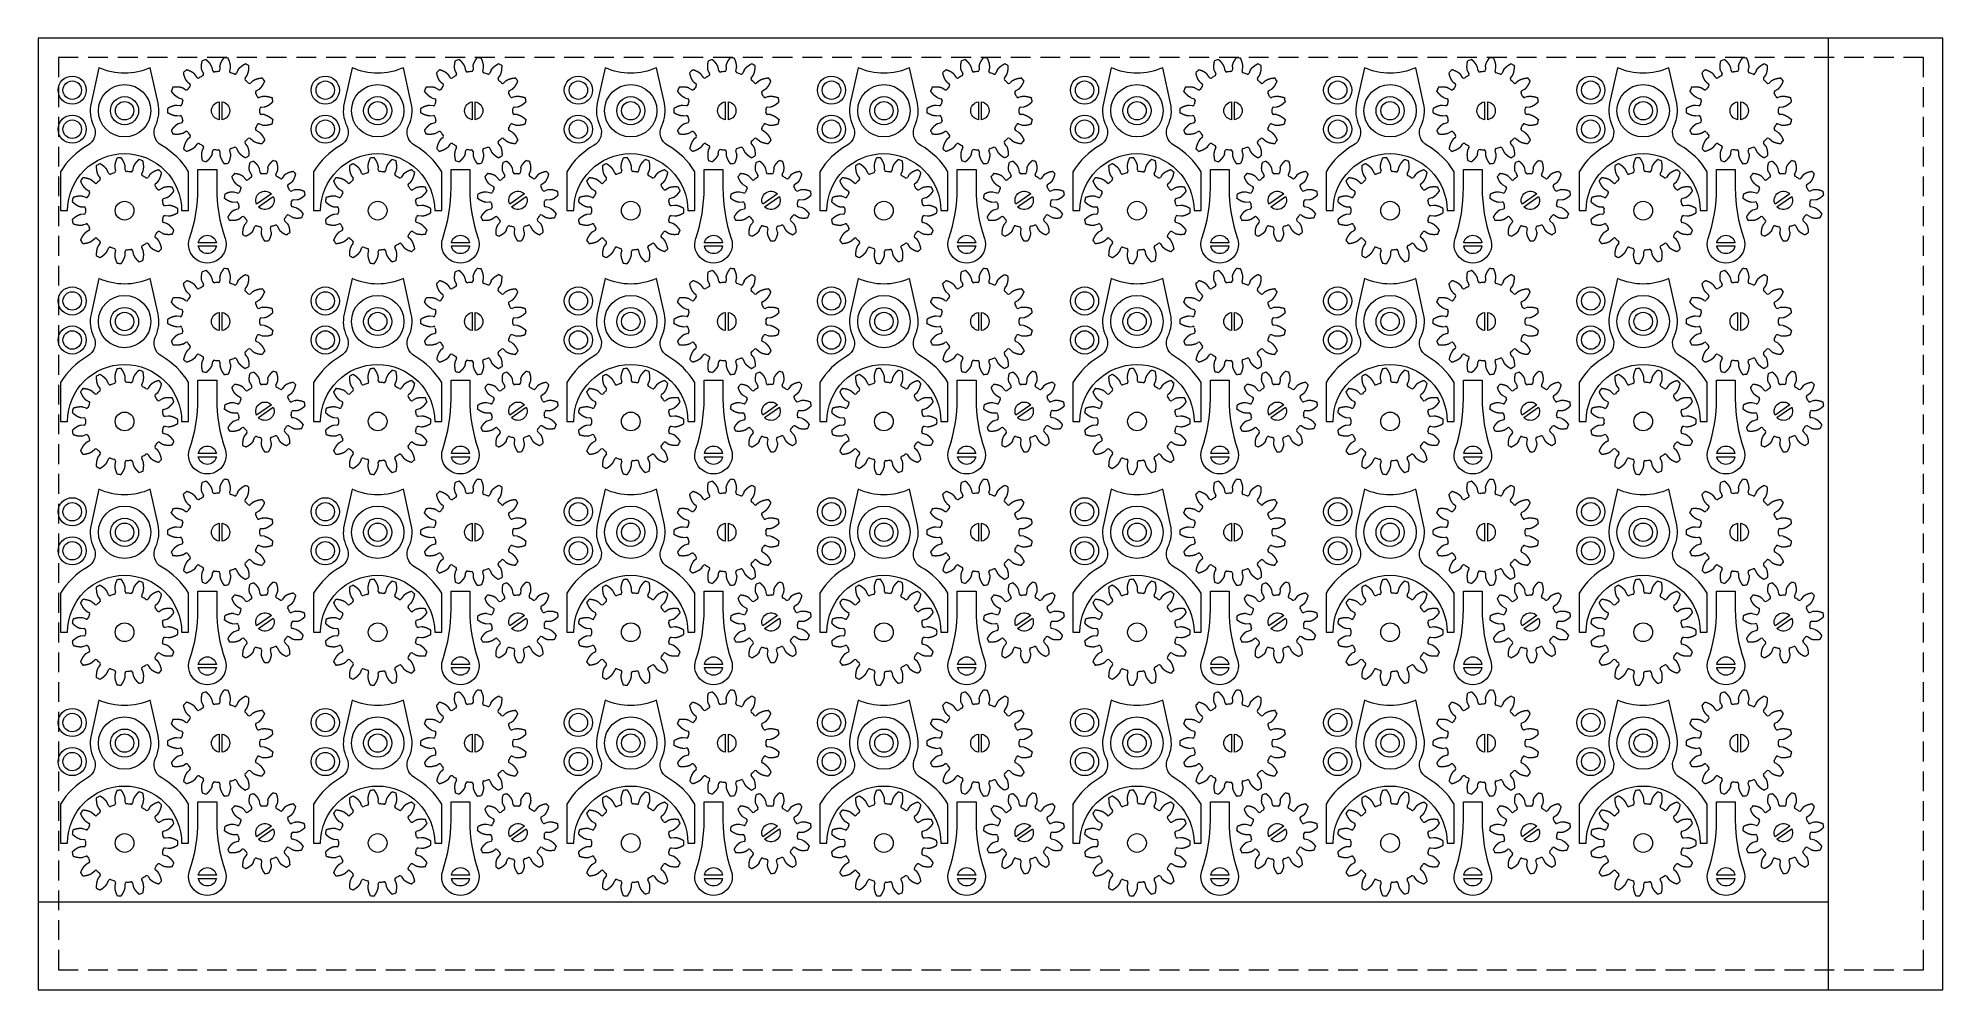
# Model space of a CAD drawing. Header units: millimetres. Extents: x 25 to 635, y 25 to 330.
import ezdxf

# ---------------------------------------------------------------- set-up
doc = ezdxf.new("R2010")
doc.units = ezdxf.units.MM
doc.header["$MEASUREMENT"] = 0
doc.linetypes.add('HIDDEN', pattern=[0.375, 0.25, -0.125])
doc.layers.get('0').update_dxf_attribs({"lineweight": 0})
for name, color, linetype, lineweight in [('Bounding Box', 7, 'Continuous', 0), ('Safe Area', 7, 'HIDDEN', 0), ('Single Set', 7, 'Continuous', 0)]:
    doc.layers.add(name, color=color, linetype=linetype, lineweight=lineweight)

# ---------------------------------------------------------------- blocks, each defined once
blk = doc.blocks.new('*U2')
at = {"layer": 'Single Set', "color": 3}
for p, q in [((1.86, 25.27), (2.66, 24.58)), ((4.97, 26.66), (4.36, 27.53)), ((6.55, 28.79), (6.99, 27.83)), ((9.96, 28.79), (9.75, 29.83)), ((12.27, 30.09), (12.28, 29.04)), ((15.38, 28.71), (15.61, 29.74)), ((18.02, 28.96), (17.6, 27.99)), ((20.3, 26.43), (20.93, 27.28)), ((22.81, 25.59), (22.03, 24.87)), ((-0.99, 20.16), (0.02, 19.84)), ((1.28, 22.69), (0.37, 23.23)), ((23.86, 22.35), (24.79, 22.86)), ((25.81, 20.56), (24.81, 20.21)), ((-0.47, 17.56), (-1.52, 17.68)), ((-1.52, 14.32), (-0.47, 14.44)), ((25.46, 17.17), (26.51, 17.26)), ((26.51, 14.74), (25.46, 14.83)), ((0.02, 12.16), (-0.99, 11.84)), ((0.37, 8.77), (1.28, 9.31)), ((2.66, 7.42), (1.86, 6.73)), ((22.03, 7.13), (22.81, 6.41)), ((24.79, 9.14), (23.86, 9.65)), ((24.81, 11.79), (25.81, 11.44)), ((4.36, 4.47), (4.97, 5.34)), ((6.99, 4.17), (6.55, 3.21)), ((9.75, 2.17), (9.96, 3.21)), ((12.28, 2.96), (12.27, 1.91)), ((15.61, 2.26), (15.38, 3.29)), ((17.6, 4.01), (18.02, 3.04)), ((20.93, 4.72), (20.3, 5.57)), ((-26.7, -4.72), (-26.07, -5.57)), ((-23.38, -4.01), (-23.79, -3.04)), ((-21.39, -2.26), (-21.15, -3.29)), ((-18.06, -2.96), (-18.04, -1.91)), ((-15.53, -2.17), (-15.73, -3.21)), ((-12.77, -4.17), (-12.33, -3.21)), ((-10.14, -4.47), (-10.74, -5.34)), ((20.56, -6.04), (19.68, -5.08)), ((21.84, -3.57), (22.45, -4.72)), ((25.14, -3.82), (24.92, -2.53)), ((27.55, -2.43), (27.44, -3.72)), ((30.19, -4.42), (30.7, -3.22)), ((32.98, -4.55), (32.18, -5.58)), ((-30.59, -11.79), (-31.59, -11.44)), ((-30.56, -9.14), (-29.64, -9.65)), ((-27.81, -7.13), (-28.58, -6.41)), ((-8.43, -7.42), (-7.64, -6.73)), ((-6.15, -8.77), (-7.06, -9.31)), ((-5.79, -12.16), (-4.78, -11.84)), ((17.91, -10.39), (16.66, -10.06)), ((17.66, -7.62), (18.79, -8.26)), ((34.12, -7.65), (35.2, -6.92)), ((36.39, -9.28), (35.16, -9.71)), ((-32.29, -14.74), (-31.24, -14.83)), ((-31.24, -17.17), (-32.29, -17.26)), ((-4.26, -14.32), (-5.3, -14.44)), ((-5.3, -17.56), (-4.26, -17.68)), ((16.32, -13.29), (17.62, -13.22)), ((18.04, -15.48), (16.8, -15.88)), ((18.27, -18.78), (19.32, -18.02)), ((34.36, -17.42), (35.47, -18.1)), ((36.71, -15.09), (35.44, -14.79)), ((35.68, -12.5), (36.98, -12.47)), ((-31.59, -20.56), (-30.59, -20.21)), ((-29.64, -22.35), (-30.56, -22.86)), ((-7.06, -22.69), (-6.15, -23.23)), ((-4.78, -20.16), (-5.79, -19.84)), ((20.9, -19.7), (20.07, -20.7)), ((22.87, -22.35), (23.34, -21.14)), ((25.58, -21.7), (25.43, -22.99)), ((28.67, -22.86), (28.42, -21.58)), ((30.6, -20.85), (31.17, -22.02)), ((33.83, -20.16), (32.92, -19.22)), ((-28.58, -25.59), (-27.81, -24.87)), ((-26.07, -26.43), (-26.7, -27.28)), ((-23.79, -28.96), (-23.38, -27.99)), ((-21.15, -28.71), (-21.39, -29.74)), ((-18.04, -30.09), (-18.06, -29.04)), ((-15.73, -28.79), (-15.53, -29.83)), ((-12.33, -28.79), (-12.77, -27.83)), ((-10.74, -26.66), (-10.14, -27.53)), ((-7.64, -25.27), (-8.43, -24.58))]:
    blk.add_line(p, q, dxfattribs=at)
at = {"layer": 'Single Set', "color": 2}
blk.add_lwpolyline([(-18.25, 2.25, -0.414214), (0, -16), (2.25, -16), (2.25, -3.52, 0.127339), (-6.38, 4.86, -0.394984), (-8.35, 11.2, 0.168875), (-7.51, 18.38), (-10.03, 29.77, -0.106253), (-18.25, 28, -0.106253), (-26.47, 29.77), (-28.99, 18.38, 0.168875), (-28.15, 11.2, -0.394984), (-30.12, 4.86, 0.127339), (-38.75, -3.52), (-38.75, -16), (-36.5, -16, -0.414211)], format="xyb", close=True, dxfattribs=at)
at = {"layer": 'Single Set', "color": 1}
for points in [[(11.98, 18.89), (11.98, 13.11, -0.842075)], [(12.98, 18.89, -0.842075), (12.98, 13.11)], [(28.73, -10.65), (23.99, -13.97, -0.842075)], [(29.3, -11.47, -0.842075), (24.56, -14.79)], [(5.34, -26.32, -0.842075), (11.13, -26.32)], [(11.13, -27.32, -0.842075), (5.34, -27.32)]]:
    blk.add_lwpolyline(points, format="xyb", close=True, dxfattribs=at)
at = {"layer": 'Single Set', "color": 3}
blk.add_lwpolyline([(11.23, -8.73, 0.082387), (13.91, -24.88, -1.397795), (2.55, -24.88, 0.082387), (5.23, -8.73), (5.23, -2.82), (11.23, -2.82)], format="xyb", close=True, dxfattribs=at)
for centre in [(-35.02, 22.58), (-18.25, 16), (-35.02, 10.08)]:
    blk.add_circle(centre, 4.5, dxfattribs=at)
at = {"layer": 'Single Set', "color": 1}
for centre, radius in [((-35.02, 22.58), 2.95), ((-18.25, 16), 2.95), ((-35.02, 10.08), 2.95), ((-18.25, -16), 3)]:
    blk.add_circle(centre, radius, dxfattribs=at)
at = {"layer": 'Single Set', "color": 5}
blk.add_circle((-18.25, 16), 8.38, dxfattribs=at)
at = {"layer": 'Single Set', "color": 3}
for centre, radius, start, end in [((12.48, 16), 17, 105.78773, 110.21227), ((12.48, 16), 17, 81.78773, 86.21227), ((12.48, 16), 17, 57.78773, 62.21227), ((12.48, 16), 17, 129.78773, 134.21227), ((2.33, 24.2), 0.5, 321.0534, 48.81033), ((5.38, 26.95), 0.5, 215.18967, 302.9466), ((12.48, 16), 12.55, 117.0534, 122.9466), ((6.54, 27.62), 0.5, 297.0534, 24.81033), ((10.45, 28.89), 0.5, 191.18967, 278.9466), ((12.48, 16), 12.55, 93.0534, 98.9466), ((11.78, 29.03), 0.5, 273.0534, 0.81033), ((15.86, 28.6), 0.5, 167.18967, 254.9466), ((12.48, 16), 12.55, 69.0534, 74.9466), ((17.14, 28.19), 0.5, 249.0534, 336.81033), ((20.7, 26.13), 0.5, 143.18967, 230.9466), ((12.48, 16), 12.55, 45.0534, 50.9466), ((21.69, 25.24), 0.5, 225.0534, 312.81033), ((12.48, 16), 17, 33.78773, 38.21227), ((12.48, 16), 17, 153.78773, 158.21227), ((-0.13, 19.37), 0.5, 345.0534, 72.81033), ((12.48, 16), 12.55, 165.0534, 170.9466), ((1.54, 23.12), 0.5, 239.18967, 326.9466), ((12.48, 16), 12.55, 141.0534, 146.9466), ((24.11, 21.91), 0.5, 119.18967, 206.9466), ((12.48, 16), 12.55, 21.0534, 26.9466), ((24.65, 20.69), 0.5, 201.0534, 288.81033), ((12.48, 16), 17, 9.78773, 14.21227), ((12.48, 16), 17, 177.78773, 182.21227), ((-0.41, 18.05), 0.5, 263.18967, 350.9466), ((-0.41, 13.95), 0.5, 9.0534, 96.81033), ((-0.13, 12.63), 0.5, 287.18967, 14.9466), ((12.48, 16), 12.55, 189.0534, 194.9466), ((25.51, 16.67), 0.5, 95.18967, 182.9466), ((12.48, 16), 12.55, 357.0534, 2.9466), ((25.51, 15.33), 0.5, 177.0534, 264.81033), ((12.48, 16), 17, 345.78773, 350.21227), ((12.48, 16), 17, 201.78773, 206.21227), ((1.54, 8.88), 0.5, 33.0534, 120.81033), ((12.48, 16), 12.55, 213.0534, 218.9466), ((2.33, 7.8), 0.5, 311.18967, 38.9466), ((20.7, 5.87), 0.5, 129.0534, 216.81033), ((12.48, 16), 12.55, 309.0534, 314.9466), ((21.69, 6.76), 0.5, 47.18967, 134.9466), ((24.11, 10.09), 0.5, 153.0534, 240.81033), ((12.48, 16), 12.55, 333.0534, 338.9466), ((24.65, 11.31), 0.5, 71.18967, 158.9466), ((12.48, 16), 17, 321.78773, 326.21227), ((-18.25, -16), 17, 93.78773, 98.21227), ((-18.25, -16), 17, 69.78773, 74.21227), ((12.48, 16), 17, 225.78773, 230.21227), ((5.38, 5.05), 0.5, 57.0534, 144.81033), ((12.48, 16), 12.55, 237.0534, 242.9466), ((12.48, 16), 17, 249.78773, 254.21227), ((6.54, 4.38), 0.5, 335.18967, 62.9466), ((10.45, 3.11), 0.5, 81.0534, 168.81033), ((12.48, 16), 12.55, 261.0534, 266.9466), ((11.78, 2.97), 0.5, 359.18967, 86.9466), ((15.86, 3.4), 0.5, 105.0534, 192.81033), ((12.48, 16), 12.55, 285.0534, 290.9466), ((17.14, 3.81), 0.5, 23.18967, 110.9466), ((12.48, 16), 17, 297.78773, 302.21227), ((26.64, -12.72), 13, 73.24016, 78.57802), ((-18.25, -16), 17, 141.78773, 146.21227), ((-18.25, -16), 17, 117.78773, 122.21227), ((-26.47, -5.87), 0.5, 309.0534, 36.81033), ((-22.92, -3.81), 0.5, 203.18967, 290.9466), ((-18.25, -16), 12.55, 105.0534, 110.9466), ((-21.64, -3.4), 0.5, 285.0534, 12.81033), ((-17.56, -2.97), 0.5, 179.18967, 266.9466), ((-18.25, -16), 12.55, 81.0534, 86.9466), ((-16.22, -3.11), 0.5, 261.0534, 348.81033), ((-12.32, -4.38), 0.5, 155.18967, 242.9466), ((-18.25, -16), 12.55, 57.0534, 62.9466), ((-11.15, -5.05), 0.5, 237.0534, 324.81033), ((-18.25, -16), 17, 45.78773, 50.21227), ((12.48, 16), 17, 273.78773, 278.21227), ((26.64, -12.72), 13, 138.69471, 144.03256), ((20.93, -5.71), 0.5, 222.37731, 309.15333), ((26.64, -12.72), 8.55, 120.84667, 129.15333), ((26.64, -12.72), 13, 105.96744, 111.30529), ((22, -4.96), 0.5, 300.84667, 27.62269), ((25.63, -3.73), 0.5, 189.65004, 276.42606), ((26.64, -12.72), 8.55, 88.1194, 96.42606), ((26.94, -3.68), 0.5, 268.1194, 354.89542), ((30.65, -4.61), 0.5, 156.92276, 243.69879), ((26.64, -12.72), 8.55, 55.39212, 63.69879), ((31.78, -5.28), 0.5, 235.39212, 322.16815), ((26.64, -12.72), 13, 40.51289, 45.85074), ((-18.25, -16), 17, 165.78773, 170.21227), ((-30.43, -11.31), 0.5, 251.18967, 338.9466), ((-18.25, -16), 12.55, 153.0534, 158.9466), ((-29.88, -10.09), 0.5, 333.0534, 60.81033), ((-27.47, -6.76), 0.5, 227.18967, 314.9466), ((-18.25, -16), 12.55, 129.0534, 134.9466), ((-8.1, -7.8), 0.5, 131.18967, 218.9466), ((-18.25, -16), 12.55, 33.0534, 38.9466), ((-7.31, -8.88), 0.5, 213.0534, 300.81033), ((-5.64, -12.63), 0.5, 107.18967, 194.9466), ((-18.25, -16), 17, 21.78773, 26.21227), ((26.64, -12.72), 13, 171.42198, 176.75984), ((18.04, -9.91), 0.5, 255.10458, 341.8806), ((26.64, -12.72), 8.55, 153.57394, 161.8806), ((18.54, -8.7), 0.5, 333.57394, 60.34996), ((34.4, -8.07), 0.5, 124.19549, 210.97151), ((26.64, -12.72), 8.55, 22.66485, 30.97151), ((34.99, -9.24), 0.5, 202.66485, 289.44087), ((26.64, -12.72), 13, 7.78562, 13.12347), ((-31.28, -15.33), 0.5, 357.0534, 84.81033), ((-31.28, -16.67), 0.5, 275.18967, 2.9466), ((-18.25, -16), 12.55, 177.0534, 182.9466), ((-18.25, -16), 12.55, 9.0534, 14.9466), ((-18.25, -16), 12.55, 345.0534, 350.9466), ((-5.36, -13.95), 0.5, 189.0534, 276.81033), ((-5.36, -18.05), 0.5, 83.18967, 170.9466), ((-18.25, -16), 17, 357.78773, 2.21227), ((26.64, -12.72), 13, 204.14926, 209.48711), ((17.65, -13.72), 0.5, 6.30121, 93.07724), ((17.89, -15.01), 0.5, 287.83185, 14.60788), ((26.64, -12.72), 8.55, 186.30121, 194.60788), ((19.61, -18.42), 0.5, 39.02849, 125.80451), ((26.64, -12.72), 8.55, 219.02849, 227.33515), ((26.64, -12.72), 8.55, 317.2103, 325.51697), ((34.1, -17.85), 0.5, 58.74094, 145.51697), ((35.55, -14.31), 0.5, 169.93758, 256.7136), ((26.64, -12.72), 8.55, 349.93758, 358.24424), ((35.69, -13), 0.5, 91.46822, 178.24424), ((26.64, -12.72), 13, 335.05835, 340.3962), ((-18.25, -16), 17, 189.78773, 194.21227), ((-30.43, -20.69), 0.5, 21.0534, 108.81033), ((-18.25, -16), 12.55, 201.0534, 206.9466), ((-29.88, -21.91), 0.5, 299.18967, 26.9466), ((-8.1, -24.2), 0.5, 141.0534, 228.81033), ((-18.25, -16), 12.55, 321.0534, 326.9466), ((-7.31, -23.12), 0.5, 59.18967, 146.9466), ((-5.64, -19.37), 0.5, 165.0534, 252.81033), ((-18.25, -16), 17, 333.78773, 338.21227), ((26.64, -12.72), 13, 236.87653, 242.21438), ((20.51, -19.38), 0.5, 320.55913, 47.33515), ((23.81, -21.32), 0.5, 71.75576, 158.53178), ((26.64, -12.72), 8.55, 251.75576, 260.06242), ((25.08, -21.64), 0.5, 353.2864, 80.06242), ((28.91, -21.49), 0.5, 104.48303, 191.25906), ((26.64, -12.72), 8.55, 284.48303, 292.7897), ((30.15, -21.07), 0.5, 26.01367, 112.7897), ((33.28, -18.87), 0.5, 137.2103, 223.98633), ((26.64, -12.72), 13, 302.33107, 307.66893), ((-18.25, -16), 17, 213.78773, 218.21227), ((-27.47, -25.24), 0.5, 45.0534, 132.81033), ((-18.25, -16), 17, 237.78773, 242.21227), ((-18.25, -16), 12.55, 225.0534, 230.9466), ((-26.47, -26.13), 0.5, 323.18967, 50.9466), ((-22.92, -28.19), 0.5, 69.0534, 156.81033), ((-18.25, -16), 12.55, 249.0534, 254.9466), ((-21.64, -28.6), 0.5, 347.18967, 74.9466), ((-17.56, -29.03), 0.5, 93.0534, 180.81033), ((-18.25, -16), 12.55, 273.0534, 278.9466), ((-16.22, -28.89), 0.5, 11.18967, 98.9466), ((-12.32, -27.62), 0.5, 117.0534, 204.81033), ((-18.25, -16), 12.55, 297.0534, 302.9466), ((-11.15, -26.95), 0.5, 35.18967, 122.9466), ((-18.25, -16), 17, 309.78773, 314.21227), ((26.64, -12.72), 13, 269.6038, 274.94165), ((-18.25, -16), 17, 261.78773, 266.21227), ((-18.25, -16), 17, 285.78773, 290.21227)]:
    blk.add_arc(centre, radius, start, end, dxfattribs=at)
for points in [[(6.55, 28.79), (6.55, 28.8), (6.54, 28.81), (6.53, 28.84), (6.52, 28.87), (6.51, 28.91), (6.49, 28.95), (6.48, 28.99), (6.47, 29.04), (6.46, 29.08), (6.45, 29.12), (6.45, 29.16), (6.44, 29.21), (6.43, 29.25), (6.42, 29.29), (6.41, 29.33), (6.41, 29.38), (6.4, 29.42), (6.4, 29.47), (6.39, 29.51), (6.39, 29.55), (6.38, 29.6), (6.38, 29.64), (6.38, 29.69), (6.37, 29.73), (6.37, 29.78), (6.37, 29.82), (6.37, 29.86), (6.36, 29.91), (6.36, 29.95), (6.36, 30), (6.36, 30.05), (6.36, 30.09), (6.36, 30.14), (6.36, 30.18), (6.36, 30.23), (6.36, 30.27), (6.36, 30.32), (6.37, 30.36), (6.37, 30.41), (6.37, 30.46), (6.37, 30.5), (6.38, 30.55), (6.38, 30.59), (6.38, 30.64), (6.39, 30.69), (6.39, 30.73), (6.4, 30.78), (6.4, 30.83), (6.41, 30.87), (6.41, 30.92), (6.42, 30.97), (6.42, 31.01), (6.43, 31.06), (6.44, 31.11), (6.44, 31.15), (6.45, 31.2), (6.46, 31.25), (6.47, 31.29), (6.47, 31.34), (6.48, 31.39), (6.49, 31.43), (6.5, 31.48), (6.51, 31.53), (6.52, 31.58), (6.53, 31.62), (6.54, 31.67), (6.55, 31.72), (6.56, 31.76), (6.57, 31.81), (6.58, 31.86), (6.59, 31.9), (6.59, 31.92), (6.6, 31.94), (6.6, 31.95)], [(9.75, 29.83), (9.75, 29.84), (9.75, 29.85), (9.74, 29.88), (9.73, 29.91), (9.72, 29.95), (9.7, 29.99), (9.69, 30.03), (9.67, 30.07), (9.65, 30.11), (9.63, 30.15), (9.62, 30.19), (9.6, 30.23), (9.58, 30.27), (9.56, 30.31), (9.54, 30.35), (9.52, 30.39), (9.5, 30.43), (9.48, 30.47), (9.46, 30.51), (9.43, 30.54), (9.41, 30.58), (9.39, 30.62), (9.37, 30.66), (9.34, 30.7), (9.32, 30.73), (9.29, 30.77), (9.27, 30.81), (9.24, 30.85), (9.22, 30.88), (9.19, 30.92), (9.17, 30.96), (9.14, 30.99), (9.11, 31.03), (9.09, 31.07), (9.06, 31.1), (9.03, 31.14), (9, 31.18), (8.97, 31.21), (8.95, 31.25), (8.92, 31.28), (8.89, 31.32), (8.86, 31.35), (8.83, 31.39), (8.8, 31.43), (8.77, 31.46), (8.74, 31.5), (8.71, 31.53), (8.67, 31.56), (8.64, 31.6), (8.61, 31.63), (8.58, 31.67), (8.55, 31.7), (8.51, 31.74), (8.48, 31.77), (8.45, 31.8), (8.42, 31.84), (8.38, 31.87), (8.35, 31.9), (8.31, 31.94), (8.28, 31.97), (8.25, 32), (8.21, 32.04), (8.18, 32.07), (8.14, 32.1), (8.1, 32.14), (8.07, 32.17), (8.03, 32.2), (8, 32.23), (7.96, 32.26), (7.92, 32.3), (7.89, 32.32), (7.87, 32.34), (7.86, 32.35), (7.85, 32.36)], [(12.27, 30.09), (12.27, 30.1), (12.27, 30.12), (12.27, 30.15), (12.27, 30.18), (12.27, 30.22), (12.28, 30.26), (12.29, 30.31), (12.29, 30.35), (12.3, 30.39), (12.31, 30.43), (12.32, 30.48), (12.33, 30.52), (12.34, 30.56), (12.35, 30.6), (12.36, 30.65), (12.37, 30.69), (12.39, 30.73), (12.4, 30.77), (12.41, 30.82), (12.43, 30.86), (12.44, 30.9), (12.45, 30.94), (12.47, 30.98), (12.48, 31.03), (12.5, 31.07), (12.52, 31.11), (12.53, 31.15), (12.55, 31.19), (12.57, 31.23), (12.58, 31.28), (12.6, 31.32), (12.62, 31.36), (12.64, 31.4), (12.66, 31.44), (12.68, 31.48), (12.7, 31.52), (12.72, 31.57), (12.74, 31.61), (12.76, 31.65), (12.78, 31.69), (12.8, 31.73), (12.82, 31.77), (12.84, 31.81), (12.87, 31.85), (12.89, 31.89), (12.91, 31.93), (12.93, 31.97), (12.96, 32.01), (12.98, 32.06), (13, 32.1), (13.03, 32.14), (13.05, 32.18), (13.08, 32.22), (13.1, 32.26), (13.13, 32.3), (13.15, 32.34), (13.18, 32.38), (13.21, 32.42), (13.23, 32.46), (13.26, 32.49), (13.29, 32.53), (13.31, 32.57), (13.34, 32.61), (13.37, 32.65), (13.4, 32.69), (13.42, 32.73), (13.45, 32.77), (13.48, 32.81), (13.51, 32.85), (13.54, 32.89), (13.56, 32.92), (13.58, 32.94), (13.59, 32.96), (13.6, 32.96)], [(15.61, 29.74), (15.61, 29.75), (15.62, 29.77), (15.62, 29.79), (15.63, 29.83), (15.63, 29.87), (15.63, 29.91), (15.63, 29.96), (15.64, 30), (15.64, 30.04), (15.64, 30.09), (15.64, 30.13), (15.64, 30.17), (15.64, 30.22), (15.63, 30.26), (15.63, 30.3), (15.63, 30.35), (15.63, 30.39), (15.62, 30.43), (15.62, 30.48), (15.61, 30.52), (15.61, 30.57), (15.6, 30.61), (15.6, 30.66), (15.59, 30.7), (15.58, 30.74), (15.58, 30.79), (15.57, 30.83), (15.56, 30.88), (15.55, 30.92), (15.54, 30.97), (15.54, 31.01), (15.53, 31.05), (15.52, 31.1), (15.51, 31.14), (15.5, 31.19), (15.49, 31.23), (15.48, 31.28), (15.46, 31.32), (15.45, 31.36), (15.44, 31.41), (15.43, 31.45), (15.42, 31.5), (15.4, 31.54), (15.39, 31.59), (15.38, 31.63), (15.36, 31.68), (15.35, 31.72), (15.33, 31.76), (15.32, 31.81), (15.3, 31.85), (15.29, 31.9), (15.27, 31.94), (15.26, 31.99), (15.24, 32.03), (15.23, 32.08), (15.21, 32.12), (15.19, 32.16), (15.17, 32.21), (15.16, 32.25), (15.14, 32.3), (15.12, 32.34), (15.1, 32.39), (15.08, 32.43), (15.06, 32.47), (15.05, 32.52), (15.03, 32.56), (15.01, 32.61), (14.99, 32.65), (14.97, 32.69), (14.95, 32.74), (14.93, 32.77), (14.92, 32.8), (14.91, 32.82), (14.9, 32.83)], [(18.02, 28.96), (18.02, 28.97), (18.03, 28.98), (18.04, 29.01), (18.05, 29.04), (18.08, 29.07), (18.1, 29.11), (18.12, 29.15), (18.15, 29.18), (18.17, 29.22), (18.2, 29.25), (18.22, 29.29), (18.25, 29.32), (18.27, 29.36), (18.3, 29.39), (18.33, 29.43), (18.36, 29.46), (18.39, 29.49), (18.41, 29.53), (18.44, 29.56), (18.47, 29.59), (18.5, 29.63), (18.53, 29.66), (18.56, 29.69), (18.6, 29.72), (18.63, 29.75), (18.66, 29.79), (18.69, 29.82), (18.72, 29.85), (18.76, 29.88), (18.79, 29.91), (18.82, 29.94), (18.86, 29.97), (18.89, 30), (18.92, 30.03), (18.96, 30.06), (18.99, 30.09), (19.03, 30.12), (19.06, 30.15), (19.1, 30.18), (19.13, 30.21), (19.17, 30.24), (19.21, 30.27), (19.24, 30.3), (19.28, 30.32), (19.32, 30.35), (19.35, 30.38), (19.39, 30.41), (19.43, 30.43), (19.47, 30.46), (19.51, 30.49), (19.54, 30.52), (19.58, 30.54), (19.62, 30.57), (19.66, 30.6), (19.7, 30.62), (19.74, 30.65), (19.78, 30.67), (19.82, 30.7), (19.86, 30.72), (19.9, 30.75), (19.94, 30.78), (19.98, 30.8), (20.02, 30.82), (20.06, 30.85), (20.11, 30.87), (20.15, 30.9), (20.19, 30.92), (20.23, 30.95), (20.27, 30.97), (20.32, 30.99), (20.35, 31.01), (20.38, 31.03), (20.39, 31.03), (20.4, 31.04)], [(1.86, 25.27), (1.85, 25.28), (1.84, 25.29), (1.82, 25.31), (1.8, 25.33), (1.77, 25.37), (1.74, 25.4), (1.72, 25.43), (1.69, 25.47), (1.66, 25.5), (1.64, 25.54), (1.61, 25.57), (1.59, 25.61), (1.56, 25.64), (1.54, 25.68), (1.51, 25.72), (1.49, 25.75), (1.47, 25.79), (1.45, 25.83), (1.42, 25.87), (1.4, 25.91), (1.38, 25.94), (1.36, 25.98), (1.34, 26.02), (1.32, 26.06), (1.29, 26.1), (1.27, 26.14), (1.25, 26.18), (1.23, 26.22), (1.22, 26.26), (1.2, 26.3), (1.18, 26.34), (1.16, 26.39), (1.14, 26.43), (1.12, 26.47), (1.1, 26.51), (1.09, 26.55), (1.07, 26.6), (1.05, 26.64), (1.04, 26.68), (1.02, 26.72), (1, 26.77), (0.99, 26.81), (0.97, 26.85), (0.96, 26.9), (0.94, 26.94), (0.93, 26.99), (0.91, 27.03), (0.9, 27.07), (0.88, 27.12), (0.87, 27.16), (0.85, 27.21), (0.84, 27.25), (0.83, 27.3), (0.81, 27.34), (0.8, 27.39), (0.79, 27.43), (0.78, 27.48), (0.76, 27.53), (0.75, 27.57), (0.74, 27.62), (0.73, 27.67), (0.72, 27.71), (0.71, 27.76), (0.7, 27.81), (0.69, 27.85), (0.68, 27.9), (0.67, 27.95), (0.66, 27.99), (0.65, 28.04), (0.64, 28.09), (0.63, 28.13), (0.63, 28.16), (0.62, 28.18), (0.62, 28.18)], [(4.36, 27.53), (4.36, 27.53), (4.35, 27.55), (4.33, 27.57), (4.31, 27.59), (4.28, 27.62), (4.25, 27.66), (4.22, 27.69), (4.19, 27.72), (4.16, 27.74), (4.12, 27.77), (4.09, 27.8), (4.06, 27.83), (4.03, 27.86), (3.99, 27.89), (3.96, 27.92), (3.92, 27.94), (3.89, 27.97), (3.85, 28), (3.82, 28.02), (3.78, 28.05), (3.75, 28.08), (3.71, 28.1), (3.67, 28.13), (3.64, 28.15), (3.6, 28.18), (3.56, 28.2), (3.52, 28.22), (3.48, 28.25), (3.45, 28.27), (3.41, 28.29), (3.37, 28.32), (3.33, 28.34), (3.29, 28.36), (3.25, 28.39), (3.21, 28.41), (3.17, 28.43), (3.13, 28.45), (3.09, 28.47), (3.05, 28.49), (3.01, 28.51), (2.97, 28.54), (2.93, 28.56), (2.88, 28.58), (2.84, 28.6), (2.8, 28.62), (2.76, 28.63), (2.72, 28.65), (2.67, 28.67), (2.63, 28.69), (2.59, 28.71), (2.54, 28.73), (2.5, 28.75), (2.46, 28.77), (2.41, 28.78), (2.37, 28.8), (2.32, 28.82), (2.28, 28.83), (2.24, 28.85), (2.19, 28.87), (2.15, 28.88), (2.1, 28.9), (2.06, 28.92), (2.01, 28.93), (1.97, 28.95), (1.92, 28.96), (1.87, 28.98), (1.83, 28.99), (1.78, 29.01), (1.74, 29.02), (1.69, 29.04), (1.65, 29.05), (1.62, 29.05), (1.61, 29.06), (1.6, 29.06)], [(20.93, 27.28), (20.93, 27.29), (20.94, 27.3), (20.96, 27.32), (20.98, 27.35), (21, 27.39), (21.02, 27.43), (21.04, 27.46), (21.06, 27.5), (21.07, 27.54), (21.09, 27.58), (21.11, 27.62), (21.13, 27.66), (21.14, 27.7), (21.16, 27.74), (21.18, 27.78), (21.19, 27.82), (21.21, 27.87), (21.22, 27.91), (21.23, 27.95), (21.25, 27.99), (21.26, 28.03), (21.27, 28.08), (21.29, 28.12), (21.3, 28.16), (21.31, 28.2), (21.32, 28.25), (21.33, 28.29), (21.35, 28.34), (21.36, 28.38), (21.37, 28.42), (21.38, 28.47), (21.39, 28.51), (21.4, 28.56), (21.4, 28.6), (21.41, 28.65), (21.42, 28.69), (21.43, 28.74), (21.44, 28.78), (21.44, 28.83), (21.45, 28.87), (21.46, 28.92), (21.47, 28.96), (21.47, 29.01), (21.48, 29.05), (21.48, 29.1), (21.49, 29.15), (21.49, 29.19), (21.5, 29.24), (21.5, 29.29), (21.51, 29.33), (21.51, 29.38), (21.52, 29.43), (21.52, 29.47), (21.52, 29.52), (21.53, 29.57), (21.53, 29.61), (21.53, 29.66), (21.53, 29.71), (21.54, 29.76), (21.54, 29.8), (21.54, 29.85), (21.54, 29.9), (21.54, 29.95), (21.54, 30), (21.54, 30.04), (21.54, 30.09), (21.54, 30.14), (21.54, 30.19), (21.54, 30.24), (21.54, 30.29), (21.54, 30.32), (21.54, 30.35), (21.54, 30.37), (21.54, 30.38)], [(22.81, 25.59), (22.81, 25.59), (22.83, 25.6), (22.85, 25.62), (22.87, 25.64), (22.91, 25.67), (22.95, 25.69), (22.98, 25.71), (23.02, 25.74), (23.06, 25.76), (23.09, 25.78), (23.13, 25.8), (23.17, 25.82), (23.21, 25.84), (23.25, 25.87), (23.28, 25.89), (23.32, 25.9), (23.36, 25.92), (23.4, 25.94), (23.44, 25.96), (23.48, 25.98), (23.52, 26), (23.57, 26.01), (23.61, 26.03), (23.65, 26.05), (23.69, 26.06), (23.73, 26.08), (23.77, 26.1), (23.82, 26.11), (23.86, 26.13), (23.9, 26.14), (23.94, 26.16), (23.99, 26.17), (24.03, 26.18), (24.07, 26.2), (24.12, 26.21), (24.16, 26.22), (24.2, 26.24), (24.25, 26.25), (24.29, 26.26), (24.34, 26.27), (24.38, 26.28), (24.43, 26.3), (24.47, 26.31), (24.52, 26.32), (24.56, 26.33), (24.61, 26.34), (24.65, 26.35), (24.7, 26.36), (24.74, 26.37), (24.79, 26.38), (24.84, 26.39), (24.88, 26.39), (24.93, 26.4), (24.98, 26.41), (25.02, 26.42), (25.07, 26.43), (25.12, 26.43), (25.16, 26.44), (25.21, 26.45), (25.26, 26.46), (25.3, 26.46), (25.35, 26.47), (25.4, 26.47), (25.45, 26.48), (25.5, 26.48), (25.54, 26.49), (25.59, 26.49), (25.64, 26.5), (25.69, 26.5), (25.74, 26.51), (25.77, 26.51), (25.8, 26.51), (25.82, 26.52), (25.83, 26.52)], [(24.79, 22.86), (24.79, 22.87), (24.81, 22.88), (24.83, 22.89), (24.86, 22.91), (24.89, 22.94), (24.93, 22.96), (24.96, 22.99), (24.99, 23.02), (25.03, 23.05), (25.06, 23.08), (25.09, 23.1), (25.12, 23.13), (25.15, 23.16), (25.19, 23.19), (25.22, 23.23), (25.25, 23.26), (25.28, 23.29), (25.31, 23.32), (25.34, 23.35), (25.37, 23.39), (25.4, 23.42), (25.43, 23.45), (25.45, 23.49), (25.48, 23.52), (25.51, 23.56), (25.54, 23.59), (25.57, 23.63), (25.6, 23.66), (25.62, 23.7), (25.65, 23.73), (25.68, 23.77), (25.7, 23.81), (25.73, 23.84), (25.76, 23.88), (25.78, 23.92), (25.81, 23.95), (25.84, 23.99), (25.86, 24.03), (25.89, 24.07), (25.91, 24.11), (25.94, 24.15), (25.96, 24.19), (25.98, 24.22), (26.01, 24.26), (26.03, 24.3), (26.06, 24.34), (26.08, 24.38), (26.1, 24.42), (26.13, 24.47), (26.15, 24.51), (26.17, 24.55), (26.2, 24.59), (26.22, 24.63), (26.24, 24.67), (26.26, 24.71), (26.28, 24.76), (26.31, 24.8), (26.33, 24.84), (26.35, 24.88), (26.37, 24.93), (26.39, 24.97), (26.41, 25.01), (26.43, 25.06), (26.45, 25.1), (26.47, 25.14), (26.49, 25.19), (26.51, 25.23), (26.53, 25.27), (26.55, 25.32), (26.57, 25.36), (26.58, 25.4), (26.59, 25.43), (26.6, 25.44), (26.6, 25.45)], [(-0.99, 20.16), (-1, 20.16), (-1.02, 20.16), (-1.04, 20.17), (-1.07, 20.18), (-1.11, 20.2), (-1.15, 20.22), (-1.19, 20.24), (-1.23, 20.26), (-1.27, 20.28), (-1.3, 20.3), (-1.34, 20.33), (-1.38, 20.35), (-1.42, 20.37), (-1.45, 20.39), (-1.49, 20.42), (-1.53, 20.44), (-1.56, 20.47), (-1.6, 20.49), (-1.63, 20.52), (-1.67, 20.54), (-1.71, 20.57), (-1.74, 20.6), (-1.78, 20.62), (-1.81, 20.65), (-1.85, 20.68), (-1.88, 20.71), (-1.92, 20.74), (-1.95, 20.77), (-1.99, 20.79), (-2.02, 20.82), (-2.05, 20.85), (-2.09, 20.88), (-2.12, 20.92), (-2.15, 20.95), (-2.19, 20.98), (-2.22, 21.01), (-2.25, 21.04), (-2.29, 21.07), (-2.32, 21.1), (-2.35, 21.14), (-2.38, 21.17), (-2.42, 21.2), (-2.45, 21.24), (-2.48, 21.27), (-2.51, 21.3), (-2.54, 21.34), (-2.58, 21.37), (-2.61, 21.41), (-2.64, 21.44), (-2.67, 21.48), (-2.7, 21.51), (-2.73, 21.55), (-2.76, 21.58), (-2.79, 21.62), (-2.82, 21.66), (-2.85, 21.69), (-2.88, 21.73), (-2.91, 21.77), (-2.94, 21.8), (-2.97, 21.84), (-3, 21.88), (-3.03, 21.92), (-3.06, 21.96), (-3.09, 21.99), (-3.11, 22.03), (-3.14, 22.07), (-3.17, 22.11), (-3.2, 22.15), (-3.23, 22.19), (-3.26, 22.23), (-3.28, 22.26), (-3.29, 22.29), (-3.3, 22.3), (-3.31, 22.31)], [(0.37, 23.23), (0.37, 23.23), (0.35, 23.24), (0.33, 23.25), (0.3, 23.27), (0.26, 23.29), (0.22, 23.3), (0.18, 23.32), (0.14, 23.33), (0.1, 23.35), (0.06, 23.36), (0.02, 23.37), (-0.03, 23.39), (-0.07, 23.4), (-0.11, 23.41), (-0.15, 23.42), (-0.2, 23.43), (-0.24, 23.44), (-0.28, 23.45), (-0.32, 23.46), (-0.37, 23.47), (-0.41, 23.48), (-0.45, 23.49), (-0.5, 23.5), (-0.54, 23.5), (-0.59, 23.51), (-0.63, 23.52), (-0.67, 23.53), (-0.72, 23.53), (-0.76, 23.54), (-0.81, 23.54), (-0.85, 23.55), (-0.9, 23.55), (-0.94, 23.56), (-0.99, 23.56), (-1.03, 23.57), (-1.08, 23.57), (-1.13, 23.57), (-1.17, 23.58), (-1.22, 23.58), (-1.26, 23.58), (-1.31, 23.58), (-1.36, 23.59), (-1.4, 23.59), (-1.45, 23.59), (-1.49, 23.59), (-1.54, 23.59), (-1.59, 23.59), (-1.63, 23.59), (-1.68, 23.59), (-1.73, 23.59), (-1.78, 23.59), (-1.82, 23.59), (-1.87, 23.59), (-1.92, 23.58), (-1.96, 23.58), (-2.01, 23.58), (-2.06, 23.58), (-2.11, 23.58), (-2.15, 23.57), (-2.2, 23.57), (-2.25, 23.57), (-2.3, 23.56), (-2.34, 23.56), (-2.39, 23.55), (-2.44, 23.55), (-2.49, 23.54), (-2.54, 23.54), (-2.58, 23.53), (-2.63, 23.53), (-2.68, 23.52), (-2.72, 23.52), (-2.75, 23.51), (-2.77, 23.51), (-2.78, 23.51)], [(25.81, 20.56), (25.82, 20.56), (25.84, 20.56), (25.86, 20.57), (25.9, 20.58), (25.94, 20.59), (25.98, 20.59), (26.02, 20.6), (26.07, 20.61), (26.11, 20.61), (26.15, 20.62), (26.2, 20.62), (26.24, 20.63), (26.28, 20.63), (26.33, 20.63), (26.37, 20.63), (26.41, 20.64), (26.46, 20.64), (26.5, 20.64), (26.55, 20.64), (26.59, 20.64), (26.64, 20.64), (26.68, 20.64), (26.72, 20.64), (26.77, 20.63), (26.81, 20.63), (26.86, 20.63), (26.9, 20.63), (26.95, 20.62), (26.99, 20.62), (27.04, 20.62), (27.08, 20.61), (27.13, 20.61), (27.17, 20.6), (27.22, 20.6), (27.26, 20.59), (27.31, 20.59), (27.35, 20.58), (27.4, 20.57), (27.45, 20.57), (27.49, 20.56), (27.54, 20.55), (27.58, 20.54), (27.63, 20.54), (27.67, 20.53), (27.72, 20.52), (27.76, 20.51), (27.81, 20.5), (27.86, 20.49), (27.9, 20.48), (27.95, 20.47), (27.99, 20.46), (28.04, 20.45), (28.08, 20.44), (28.13, 20.43), (28.18, 20.42), (28.22, 20.4), (28.27, 20.39), (28.31, 20.38), (28.36, 20.37), (28.4, 20.35), (28.45, 20.34), (28.5, 20.33), (28.54, 20.31), (28.59, 20.3), (28.63, 20.28), (28.68, 20.27), (28.73, 20.25), (28.77, 20.24), (28.82, 20.22), (28.86, 20.21), (28.9, 20.19), (28.93, 20.18), (28.95, 20.18), (28.96, 20.17)], [(26.51, 17.26), (26.52, 17.27), (26.54, 17.27), (26.57, 17.27), (26.6, 17.28), (26.64, 17.29), (26.68, 17.3), (26.72, 17.31), (26.77, 17.32), (26.81, 17.33), (26.85, 17.35), (26.89, 17.36), (26.93, 17.37), (26.97, 17.39), (27.01, 17.4), (27.05, 17.42), (27.09, 17.43), (27.14, 17.45), (27.18, 17.47), (27.22, 17.49), (27.26, 17.5), (27.3, 17.52), (27.34, 17.54), (27.38, 17.56), (27.42, 17.58), (27.46, 17.6), (27.5, 17.62), (27.54, 17.64), (27.58, 17.66), (27.62, 17.68), (27.66, 17.71), (27.7, 17.73), (27.74, 17.75), (27.77, 17.77), (27.81, 17.8), (27.85, 17.82), (27.89, 17.84), (27.93, 17.87), (27.97, 17.89), (28.01, 17.92), (28.05, 17.94), (28.09, 17.97), (28.12, 17.99), (28.16, 18.02), (28.2, 18.04), (28.24, 18.07), (28.28, 18.1), (28.31, 18.13), (28.35, 18.15), (28.39, 18.18), (28.43, 18.21), (28.47, 18.24), (28.5, 18.27), (28.54, 18.29), (28.58, 18.32), (28.61, 18.35), (28.65, 18.38), (28.69, 18.41), (28.72, 18.44), (28.76, 18.47), (28.8, 18.5), (28.83, 18.53), (28.87, 18.56), (28.91, 18.6), (28.94, 18.63), (28.98, 18.66), (29.01, 18.69), (29.05, 18.72), (29.09, 18.76), (29.12, 18.79), (29.16, 18.82), (29.19, 18.85), (29.21, 18.87), (29.22, 18.88), (29.23, 18.89)], [(-1.52, 17.68), (-1.53, 17.68), (-1.54, 17.68), (-1.57, 17.69), (-1.6, 17.69), (-1.65, 17.69), (-1.69, 17.69), (-1.73, 17.68), (-1.78, 17.68), (-1.82, 17.68), (-1.86, 17.67), (-1.91, 17.67), (-1.95, 17.66), (-1.99, 17.66), (-2.04, 17.65), (-2.08, 17.64), (-2.12, 17.64), (-2.17, 17.63), (-2.21, 17.62), (-2.25, 17.61), (-2.3, 17.6), (-2.34, 17.59), (-2.38, 17.58), (-2.43, 17.57), (-2.47, 17.56), (-2.51, 17.55), (-2.56, 17.54), (-2.6, 17.53), (-2.64, 17.51), (-2.69, 17.5), (-2.73, 17.49), (-2.77, 17.47), (-2.82, 17.46), (-2.86, 17.45), (-2.9, 17.43), (-2.94, 17.42), (-2.99, 17.4), (-3.03, 17.39), (-3.07, 17.37), (-3.12, 17.35), (-3.16, 17.34), (-3.2, 17.32), (-3.25, 17.3), (-3.29, 17.29), (-3.33, 17.27), (-3.37, 17.25), (-3.42, 17.23), (-3.46, 17.21), (-3.5, 17.2), (-3.54, 17.18), (-3.59, 17.16), (-3.63, 17.14), (-3.67, 17.12), (-3.71, 17.1), (-3.76, 17.08), (-3.8, 17.05), (-3.84, 17.03), (-3.88, 17.01), (-3.93, 16.99), (-3.97, 16.97), (-4.01, 16.95), (-4.05, 16.92), (-4.09, 16.9), (-4.14, 16.88), (-4.18, 16.85), (-4.22, 16.83), (-4.26, 16.81), (-4.3, 16.78), (-4.35, 16.76), (-4.39, 16.73), (-4.43, 16.71), (-4.46, 16.69), (-4.49, 16.67), (-4.5, 16.66), (-4.51, 16.66)], [(-1.52, 14.32), (-1.53, 14.32), (-1.54, 14.32), (-1.57, 14.31), (-1.6, 14.31), (-1.65, 14.31), (-1.69, 14.31), (-1.73, 14.32), (-1.78, 14.32), (-1.82, 14.32), (-1.86, 14.33), (-1.91, 14.33), (-1.95, 14.34), (-1.99, 14.34), (-2.04, 14.35), (-2.08, 14.36), (-2.12, 14.36), (-2.17, 14.37), (-2.21, 14.38), (-2.25, 14.39), (-2.3, 14.4), (-2.34, 14.41), (-2.38, 14.42), (-2.43, 14.43), (-2.47, 14.44), (-2.51, 14.45), (-2.56, 14.46), (-2.6, 14.47), (-2.64, 14.49), (-2.69, 14.5), (-2.73, 14.51), (-2.77, 14.53), (-2.82, 14.54), (-2.86, 14.55), (-2.9, 14.57), (-2.94, 14.58), (-2.99, 14.6), (-3.03, 14.61), (-3.07, 14.63), (-3.12, 14.65), (-3.16, 14.66), (-3.2, 14.68), (-3.25, 14.7), (-3.29, 14.71), (-3.33, 14.73), (-3.37, 14.75), (-3.42, 14.77), (-3.46, 14.79), (-3.5, 14.8), (-3.54, 14.82), (-3.59, 14.84), (-3.63, 14.86), (-3.67, 14.88), (-3.71, 14.9), (-3.76, 14.92), (-3.8, 14.95), (-3.84, 14.97), (-3.88, 14.99), (-3.93, 15.01), (-3.97, 15.03), (-4.01, 15.05), (-4.05, 15.08), (-4.09, 15.1), (-4.14, 15.12), (-4.18, 15.15), (-4.22, 15.17), (-4.26, 15.19), (-4.3, 15.22), (-4.35, 15.24), (-4.39, 15.27), (-4.43, 15.29), (-4.46, 15.31), (-4.49, 15.33), (-4.5, 15.34), (-4.51, 15.34)], [(26.51, 14.74), (26.52, 14.73), (26.54, 14.73), (26.57, 14.73), (26.6, 14.72), (26.64, 14.71), (26.68, 14.7), (26.72, 14.69), (26.77, 14.68), (26.81, 14.67), (26.85, 14.65), (26.89, 14.64), (26.93, 14.63), (26.97, 14.61), (27.01, 14.6), (27.05, 14.58), (27.09, 14.57), (27.14, 14.55), (27.18, 14.53), (27.22, 14.51), (27.26, 14.5), (27.3, 14.48), (27.34, 14.46), (27.38, 14.44), (27.42, 14.42), (27.46, 14.4), (27.5, 14.38), (27.54, 14.36), (27.58, 14.34), (27.62, 14.32), (27.66, 14.29), (27.7, 14.27), (27.74, 14.25), (27.77, 14.23), (27.81, 14.2), (27.85, 14.18), (27.89, 14.16), (27.93, 14.13), (27.97, 14.11), (28.01, 14.08), (28.05, 14.06), (28.09, 14.03), (28.12, 14.01), (28.16, 13.98), (28.2, 13.96), (28.24, 13.93), (28.28, 13.9), (28.31, 13.87), (28.35, 13.85), (28.39, 13.82), (28.43, 13.79), (28.47, 13.76), (28.5, 13.73), (28.54, 13.71), (28.58, 13.68), (28.61, 13.65), (28.65, 13.62), (28.69, 13.59), (28.72, 13.56), (28.76, 13.53), (28.8, 13.5), (28.83, 13.47), (28.87, 13.44), (28.91, 13.4), (28.94, 13.37), (28.98, 13.34), (29.01, 13.31), (29.05, 13.28), (29.09, 13.24), (29.12, 13.21), (29.16, 13.18), (29.19, 13.15), (29.21, 13.13), (29.22, 13.12), (29.23, 13.11)], [(-0.99, 11.84), (-1, 11.84), (-1.02, 11.84), (-1.04, 11.83), (-1.07, 11.82), (-1.11, 11.8), (-1.15, 11.78), (-1.19, 11.76), (-1.23, 11.74), (-1.27, 11.72), (-1.3, 11.7), (-1.34, 11.67), (-1.38, 11.65), (-1.42, 11.63), (-1.45, 11.61), (-1.49, 11.58), (-1.53, 11.56), (-1.56, 11.53), (-1.6, 11.51), (-1.63, 11.48), (-1.67, 11.46), (-1.71, 11.43), (-1.74, 11.4), (-1.78, 11.38), (-1.81, 11.35), (-1.85, 11.32), (-1.88, 11.29), (-1.92, 11.26), (-1.95, 11.23), (-1.99, 11.21), (-2.02, 11.18), (-2.05, 11.15), (-2.09, 11.12), (-2.12, 11.08), (-2.15, 11.05), (-2.19, 11.02), (-2.22, 10.99), (-2.25, 10.96), (-2.29, 10.93), (-2.32, 10.9), (-2.35, 10.86), (-2.38, 10.83), (-2.42, 10.8), (-2.45, 10.76), (-2.48, 10.73), (-2.51, 10.7), (-2.54, 10.66), (-2.58, 10.63), (-2.61, 10.59), (-2.64, 10.56), (-2.67, 10.52), (-2.7, 10.49), (-2.73, 10.45), (-2.76, 10.42), (-2.79, 10.38), (-2.82, 10.34), (-2.85, 10.31), (-2.88, 10.27), (-2.91, 10.23), (-2.94, 10.2), (-2.97, 10.16), (-3, 10.12), (-3.03, 10.08), (-3.06, 10.04), (-3.09, 10.01), (-3.11, 9.97), (-3.14, 9.93), (-3.17, 9.89), (-3.2, 9.85), (-3.23, 9.81), (-3.26, 9.77), (-3.28, 9.74), (-3.29, 9.71), (-3.3, 9.7), (-3.31, 9.69)], [(0.37, 8.77), (0.37, 8.77), (0.35, 8.76), (0.33, 8.75), (0.3, 8.73), (0.26, 8.71), (0.22, 8.7), (0.18, 8.68), (0.14, 8.67), (0.1, 8.65), (0.06, 8.64), (0.02, 8.63), (-0.03, 8.61), (-0.07, 8.6), (-0.11, 8.59), (-0.15, 8.58), (-0.2, 8.57), (-0.24, 8.56), (-0.28, 8.55), (-0.32, 8.54), (-0.37, 8.53), (-0.41, 8.52), (-0.45, 8.51), (-0.5, 8.5), (-0.54, 8.5), (-0.59, 8.49), (-0.63, 8.48), (-0.67, 8.47), (-0.72, 8.47), (-0.76, 8.46), (-0.81, 8.46), (-0.85, 8.45), (-0.9, 8.45), (-0.94, 8.44), (-0.99, 8.44), (-1.03, 8.43), (-1.08, 8.43), (-1.13, 8.43), (-1.17, 8.42), (-1.22, 8.42), (-1.26, 8.42), (-1.31, 8.42), (-1.36, 8.41), (-1.4, 8.41), (-1.45, 8.41), (-1.49, 8.41), (-1.54, 8.41), (-1.59, 8.41), (-1.63, 8.41), (-1.68, 8.41), (-1.73, 8.41), (-1.78, 8.41), (-1.82, 8.41), (-1.87, 8.41), (-1.92, 8.42), (-1.96, 8.42), (-2.01, 8.42), (-2.06, 8.42), (-2.11, 8.42), (-2.15, 8.43), (-2.2, 8.43), (-2.25, 8.43), (-2.3, 8.44), (-2.34, 8.44), (-2.39, 8.45), (-2.44, 8.45), (-2.49, 8.46), (-2.54, 8.46), (-2.58, 8.47), (-2.63, 8.47), (-2.68, 8.48), (-2.72, 8.48), (-2.75, 8.49), (-2.77, 8.49), (-2.78, 8.49)], [(1.86, 6.73), (1.85, 6.72), (1.84, 6.71), (1.82, 6.69), (1.8, 6.67), (1.77, 6.63), (1.74, 6.6), (1.72, 6.57), (1.69, 6.53), (1.66, 6.5), (1.64, 6.46), (1.61, 6.43), (1.59, 6.39), (1.56, 6.36), (1.54, 6.32), (1.51, 6.28), (1.49, 6.25), (1.47, 6.21), (1.45, 6.17), (1.42, 6.13), (1.4, 6.09), (1.38, 6.06), (1.36, 6.02), (1.34, 5.98), (1.32, 5.94), (1.29, 5.9), (1.27, 5.86), (1.25, 5.82), (1.23, 5.78), (1.22, 5.74), (1.2, 5.7), (1.18, 5.66), (1.16, 5.61), (1.14, 5.57), (1.12, 5.53), (1.1, 5.49), (1.09, 5.45), (1.07, 5.4), (1.05, 5.36), (1.04, 5.32), (1.02, 5.28), (1, 5.23), (0.99, 5.19), (0.97, 5.15), (0.96, 5.1), (0.94, 5.06), (0.93, 5.01), (0.91, 4.97), (0.9, 4.93), (0.88, 4.88), (0.87, 4.84), (0.85, 4.79), (0.84, 4.75), (0.83, 4.7), (0.81, 4.66), (0.8, 4.61), (0.79, 4.57), (0.78, 4.52), (0.76, 4.47), (0.75, 4.43), (0.74, 4.38), (0.73, 4.33), (0.72, 4.29), (0.71, 4.24), (0.7, 4.19), (0.69, 4.15), (0.68, 4.1), (0.67, 4.05), (0.66, 4.01), (0.65, 3.96), (0.64, 3.91), (0.63, 3.87), (0.63, 3.84), (0.62, 3.82), (0.62, 3.82)], [(22.81, 6.41), (22.81, 6.41), (22.83, 6.4), (22.85, 6.38), (22.87, 6.36), (22.91, 6.33), (22.95, 6.31), (22.98, 6.29), (23.02, 6.26), (23.06, 6.24), (23.09, 6.22), (23.13, 6.2), (23.17, 6.18), (23.21, 6.16), (23.25, 6.13), (23.28, 6.11), (23.32, 6.1), (23.36, 6.08), (23.4, 6.06), (23.44, 6.04), (23.48, 6.02), (23.52, 6), (23.57, 5.99), (23.61, 5.97), (23.65, 5.95), (23.69, 5.94), (23.73, 5.92), (23.77, 5.9), (23.82, 5.89), (23.86, 5.87), (23.9, 5.86), (23.94, 5.84), (23.99, 5.83), (24.03, 5.82), (24.07, 5.8), (24.12, 5.79), (24.16, 5.78), (24.2, 5.76), (24.25, 5.75), (24.29, 5.74), (24.34, 5.73), (24.38, 5.72), (24.43, 5.7), (24.47, 5.69), (24.52, 5.68), (24.56, 5.67), (24.61, 5.66), (24.65, 5.65), (24.7, 5.64), (24.74, 5.63), (24.79, 5.62), (24.84, 5.61), (24.88, 5.61), (24.93, 5.6), (24.98, 5.59), (25.02, 5.58), (25.07, 5.57), (25.12, 5.57), (25.16, 5.56), (25.21, 5.55), (25.26, 5.54), (25.3, 5.54), (25.35, 5.53), (25.4, 5.53), (25.45, 5.52), (25.5, 5.52), (25.54, 5.51), (25.59, 5.51), (25.64, 5.5), (25.69, 5.5), (25.74, 5.49), (25.77, 5.49), (25.8, 5.49), (25.82, 5.48), (25.83, 5.48)], [(24.79, 9.14), (24.79, 9.13), (24.81, 9.12), (24.83, 9.11), (24.86, 9.09), (24.89, 9.06), (24.93, 9.04), (24.96, 9.01), (24.99, 8.98), (25.03, 8.95), (25.06, 8.92), (25.09, 8.9), (25.12, 8.87), (25.15, 8.84), (25.19, 8.81), (25.22, 8.77), (25.25, 8.74), (25.28, 8.71), (25.31, 8.68), (25.34, 8.65), (25.37, 8.61), (25.4, 8.58), (25.43, 8.55), (25.45, 8.51), (25.48, 8.48), (25.51, 8.44), (25.54, 8.41), (25.57, 8.37), (25.6, 8.34), (25.62, 8.3), (25.65, 8.27), (25.68, 8.23), (25.7, 8.19), (25.73, 8.16), (25.76, 8.12), (25.78, 8.08), (25.81, 8.05), (25.84, 8.01), (25.86, 7.97), (25.89, 7.93), (25.91, 7.89), (25.94, 7.85), (25.96, 7.81), (25.98, 7.78), (26.01, 7.74), (26.03, 7.7), (26.06, 7.66), (26.08, 7.62), (26.1, 7.58), (26.13, 7.53), (26.15, 7.49), (26.17, 7.45), (26.2, 7.41), (26.22, 7.37), (26.24, 7.33), (26.26, 7.29), (26.28, 7.24), (26.31, 7.2), (26.33, 7.16), (26.35, 7.12), (26.37, 7.07), (26.39, 7.03), (26.41, 6.99), (26.43, 6.94), (26.45, 6.9), (26.47, 6.86), (26.49, 6.81), (26.51, 6.77), (26.53, 6.73), (26.55, 6.68), (26.57, 6.64), (26.58, 6.6), (26.59, 6.57), (26.6, 6.56), (26.6, 6.55)], [(25.81, 11.44), (25.82, 11.44), (25.84, 11.44), (25.86, 11.43), (25.9, 11.42), (25.94, 11.41), (25.98, 11.41), (26.02, 11.4), (26.07, 11.39), (26.11, 11.39), (26.15, 11.38), (26.2, 11.38), (26.24, 11.37), (26.28, 11.37), (26.33, 11.37), (26.37, 11.37), (26.41, 11.36), (26.46, 11.36), (26.5, 11.36), (26.55, 11.36), (26.59, 11.36), (26.64, 11.36), (26.68, 11.36), (26.72, 11.36), (26.77, 11.37), (26.81, 11.37), (26.86, 11.37), (26.9, 11.37), (26.95, 11.38), (26.99, 11.38), (27.04, 11.38), (27.08, 11.39), (27.13, 11.39), (27.17, 11.4), (27.22, 11.4), (27.26, 11.41), (27.31, 11.41), (27.35, 11.42), (27.4, 11.43), (27.45, 11.43), (27.49, 11.44), (27.54, 11.45), (27.58, 11.46), (27.63, 11.46), (27.67, 11.47), (27.72, 11.48), (27.76, 11.49), (27.81, 11.5), (27.86, 11.51), (27.9, 11.52), (27.95, 11.53), (27.99, 11.54), (28.04, 11.55), (28.08, 11.56), (28.13, 11.57), (28.18, 11.58), (28.22, 11.6), (28.27, 11.61), (28.31, 11.62), (28.36, 11.63), (28.4, 11.65), (28.45, 11.66), (28.5, 11.67), (28.54, 11.69), (28.59, 11.7), (28.63, 11.72), (28.68, 11.73), (28.73, 11.75), (28.77, 11.76), (28.82, 11.78), (28.86, 11.79), (28.9, 11.81), (28.93, 11.82), (28.95, 11.82), (28.96, 11.83)], [(-20.68, 0.83), (-20.68, 0.82), (-20.69, 0.8), (-20.7, 0.77), (-20.72, 0.74), (-20.74, 0.69), (-20.76, 0.65), (-20.78, 0.61), (-20.8, 0.56), (-20.82, 0.52), (-20.84, 0.47), (-20.86, 0.43), (-20.88, 0.39), (-20.9, 0.34), (-20.91, 0.3), (-20.93, 0.25), (-20.95, 0.21), (-20.97, 0.16), (-20.98, 0.12), (-21, 0.08), (-21.02, 0.03), (-21.03, -0.01), (-21.05, -0.06), (-21.06, -0.1), (-21.08, -0.15), (-21.09, -0.19), (-21.11, -0.24), (-21.12, -0.28), (-21.14, -0.32), (-21.15, -0.37), (-21.16, -0.41), (-21.18, -0.46), (-21.19, -0.5), (-21.2, -0.55), (-21.22, -0.59), (-21.23, -0.64), (-21.24, -0.68), (-21.25, -0.72), (-21.26, -0.77), (-21.27, -0.81), (-21.28, -0.86), (-21.29, -0.9), (-21.3, -0.95), (-21.31, -0.99), (-21.32, -1.03), (-21.33, -1.08), (-21.34, -1.12), (-21.34, -1.17), (-21.35, -1.21), (-21.36, -1.26), (-21.37, -1.3), (-21.37, -1.34), (-21.38, -1.39), (-21.38, -1.43), (-21.39, -1.48), (-21.39, -1.52), (-21.4, -1.57), (-21.4, -1.61), (-21.4, -1.65), (-21.41, -1.7), (-21.41, -1.74), (-21.41, -1.78), (-21.41, -1.83), (-21.41, -1.87), (-21.41, -1.91), (-21.41, -1.96), (-21.41, -2), (-21.41, -2.04), (-21.41, -2.09), (-21.41, -2.13), (-21.4, -2.17), (-21.4, -2.21), (-21.39, -2.23), (-21.39, -2.25), (-21.39, -2.26)], [(-18.04, -1.91), (-18.04, -1.9), (-18.04, -1.88), (-18.04, -1.85), (-18.04, -1.82), (-18.05, -1.78), (-18.05, -1.74), (-18.06, -1.69), (-18.07, -1.65), (-18.08, -1.61), (-18.09, -1.57), (-18.1, -1.52), (-18.1, -1.48), (-18.11, -1.44), (-18.13, -1.4), (-18.14, -1.35), (-18.15, -1.31), (-18.16, -1.27), (-18.17, -1.23), (-18.19, -1.18), (-18.2, -1.14), (-18.22, -1.1), (-18.23, -1.06), (-18.24, -1.02), (-18.26, -0.97), (-18.28, -0.93), (-18.29, -0.89), (-18.31, -0.85), (-18.33, -0.81), (-18.34, -0.77), (-18.36, -0.72), (-18.38, -0.68), (-18.4, -0.64), (-18.41, -0.6), (-18.43, -0.56), (-18.45, -0.52), (-18.47, -0.48), (-18.49, -0.43), (-18.51, -0.39), (-18.53, -0.35), (-18.55, -0.31), (-18.58, -0.27), (-18.6, -0.23), (-18.62, -0.19), (-18.64, -0.15), (-18.66, -0.11), (-18.69, -0.07), (-18.71, -0.03), (-18.73, 0.01), (-18.76, 0.06), (-18.78, 0.1), (-18.8, 0.14), (-18.83, 0.18), (-18.85, 0.22), (-18.88, 0.26), (-18.9, 0.3), (-18.93, 0.34), (-18.95, 0.38), (-18.98, 0.42), (-19.01, 0.46), (-19.03, 0.49), (-19.06, 0.53), (-19.09, 0.57), (-19.12, 0.61), (-19.14, 0.65), (-19.17, 0.69), (-19.2, 0.73), (-19.23, 0.77), (-19.26, 0.81), (-19.29, 0.85), (-19.31, 0.89), (-19.34, 0.92), (-19.36, 0.94), (-19.37, 0.96), (-19.37, 0.96)], [(-13.63, 0.36), (-13.63, 0.35), (-13.65, 0.34), (-13.67, 0.32), (-13.7, 0.3), (-13.74, 0.26), (-13.77, 0.23), (-13.81, 0.2), (-13.84, 0.17), (-13.88, 0.14), (-13.92, 0.1), (-13.95, 0.07), (-13.99, 0.04), (-14.02, 0), (-14.06, -0.03), (-14.09, -0.06), (-14.12, -0.1), (-14.16, -0.13), (-14.19, -0.16), (-14.22, -0.2), (-14.26, -0.23), (-14.29, -0.26), (-14.32, -0.3), (-14.35, -0.33), (-14.39, -0.37), (-14.42, -0.4), (-14.45, -0.44), (-14.48, -0.47), (-14.51, -0.5), (-14.54, -0.54), (-14.57, -0.57), (-14.6, -0.61), (-14.63, -0.65), (-14.66, -0.68), (-14.69, -0.72), (-14.72, -0.75), (-14.75, -0.79), (-14.78, -0.82), (-14.81, -0.86), (-14.83, -0.9), (-14.86, -0.93), (-14.89, -0.97), (-14.91, -1.01), (-14.94, -1.04), (-14.97, -1.08), (-14.99, -1.12), (-15.02, -1.15), (-15.04, -1.19), (-15.07, -1.23), (-15.09, -1.27), (-15.12, -1.3), (-15.14, -1.34), (-15.16, -1.38), (-15.19, -1.42), (-15.21, -1.46), (-15.23, -1.49), (-15.25, -1.53), (-15.27, -1.57), (-15.3, -1.61), (-15.32, -1.65), (-15.34, -1.69), (-15.36, -1.73), (-15.37, -1.77), (-15.39, -1.81), (-15.41, -1.85), (-15.43, -1.89), (-15.44, -1.93), (-15.46, -1.97), (-15.48, -2.01), (-15.49, -2.05), (-15.5, -2.09), (-15.51, -2.12), (-15.52, -2.15), (-15.52, -2.16), (-15.53, -2.17)], [(4.36, 4.47), (4.36, 4.47), (4.35, 4.45), (4.33, 4.43), (4.31, 4.41), (4.28, 4.38), (4.25, 4.34), (4.22, 4.31), (4.19, 4.28), (4.16, 4.26), (4.12, 4.23), (4.09, 4.2), (4.06, 4.17), (4.03, 4.14), (3.99, 4.11), (3.96, 4.08), (3.92, 4.06), (3.89, 4.03), (3.85, 4), (3.82, 3.98), (3.78, 3.95), (3.75, 3.92), (3.71, 3.9), (3.67, 3.87), (3.64, 3.85), (3.6, 3.82), (3.56, 3.8), (3.52, 3.78), (3.48, 3.75), (3.45, 3.73), (3.41, 3.71), (3.37, 3.68), (3.33, 3.66), (3.29, 3.64), (3.25, 3.61), (3.21, 3.59), (3.17, 3.57), (3.13, 3.55), (3.09, 3.53), (3.05, 3.51), (3.01, 3.49), (2.97, 3.46), (2.93, 3.44), (2.88, 3.42), (2.84, 3.4), (2.8, 3.38), (2.76, 3.37), (2.72, 3.35), (2.67, 3.33), (2.63, 3.31), (2.59, 3.29), (2.54, 3.27), (2.5, 3.25), (2.46, 3.23), (2.41, 3.22), (2.37, 3.2), (2.32, 3.18), (2.28, 3.17), (2.24, 3.15), (2.19, 3.13), (2.15, 3.12), (2.1, 3.1), (2.06, 3.08), (2.01, 3.07), (1.97, 3.05), (1.92, 3.04), (1.87, 3.02), (1.83, 3.01), (1.78, 2.99), (1.74, 2.98), (1.69, 2.96), (1.65, 2.95), (1.62, 2.95), (1.61, 2.94), (1.6, 2.94)], [(6.55, 3.21), (6.55, 3.2), (6.54, 3.19), (6.53, 3.16), (6.52, 3.13), (6.51, 3.09), (6.49, 3.05), (6.48, 3.01), (6.47, 2.96), (6.46, 2.92), (6.45, 2.88), (6.45, 2.84), (6.44, 2.79), (6.43, 2.75), (6.42, 2.71), (6.41, 2.67), (6.41, 2.62), (6.4, 2.58), (6.4, 2.53), (6.39, 2.49), (6.39, 2.45), (6.38, 2.4), (6.38, 2.36), (6.38, 2.31), (6.37, 2.27), (6.37, 2.22), (6.37, 2.18), (6.37, 2.14), (6.36, 2.09), (6.36, 2.05), (6.36, 2), (6.36, 1.95), (6.36, 1.91), (6.36, 1.86), (6.36, 1.82), (6.36, 1.77), (6.36, 1.73), (6.36, 1.68), (6.37, 1.64), (6.37, 1.59), (6.37, 1.54), (6.37, 1.5), (6.38, 1.45), (6.38, 1.41), (6.38, 1.36), (6.39, 1.31), (6.39, 1.27), (6.4, 1.22), (6.4, 1.17), (6.41, 1.13), (6.41, 1.08), (6.42, 1.03), (6.42, 0.99), (6.43, 0.94), (6.44, 0.89), (6.44, 0.85), (6.45, 0.8), (6.46, 0.75), (6.47, 0.71), (6.47, 0.66), (6.48, 0.61), (6.49, 0.57), (6.5, 0.52), (6.51, 0.47), (6.52, 0.42), (6.53, 0.38), (6.54, 0.33), (6.55, 0.28), (6.56, 0.24), (6.57, 0.19), (6.58, 0.14), (6.59, 0.1), (6.59, 0.08), (6.6, 0.06), (6.6, 0.05)], [(9.75, 2.17), (9.75, 2.16), (9.75, 2.15), (9.74, 2.12), (9.73, 2.09), (9.72, 2.05), (9.7, 2.01), (9.69, 1.97), (9.67, 1.93), (9.65, 1.89), (9.63, 1.85), (9.62, 1.81), (9.6, 1.77), (9.58, 1.73), (9.56, 1.69), (9.54, 1.65), (9.52, 1.61), (9.5, 1.57), (9.48, 1.53), (9.46, 1.49), (9.43, 1.46), (9.41, 1.42), (9.39, 1.38), (9.37, 1.34), (9.34, 1.3), (9.32, 1.27), (9.29, 1.23), (9.27, 1.19), (9.24, 1.15), (9.22, 1.12), (9.19, 1.08), (9.17, 1.04), (9.14, 1.01), (9.11, 0.97), (9.09, 0.93), (9.06, 0.9), (9.03, 0.86), (9, 0.82), (8.97, 0.79), (8.95, 0.75), (8.92, 0.72), (8.89, 0.68), (8.86, 0.65), (8.83, 0.61), (8.8, 0.57), (8.77, 0.54), (8.74, 0.5), (8.71, 0.47), (8.67, 0.44), (8.64, 0.4), (8.61, 0.37), (8.58, 0.33), (8.55, 0.3), (8.51, 0.26), (8.48, 0.23), (8.45, 0.2), (8.42, 0.16), (8.38, 0.13), (8.35, 0.1), (8.31, 0.06), (8.28, 0.03), (8.25, 0), (8.21, -0.04), (8.18, -0.07), (8.14, -0.1), (8.1, -0.14), (8.07, -0.17), (8.03, -0.2), (8, -0.23), (7.96, -0.26), (7.92, -0.3), (7.89, -0.32), (7.87, -0.34), (7.86, -0.35), (7.85, -0.36)], [(12.27, 1.91), (12.27, 1.9), (12.27, 1.88), (12.27, 1.85), (12.27, 1.82), (12.27, 1.78), (12.28, 1.74), (12.29, 1.69), (12.29, 1.65), (12.3, 1.61), (12.31, 1.57), (12.32, 1.52), (12.33, 1.48), (12.34, 1.44), (12.35, 1.4), (12.36, 1.35), (12.37, 1.31), (12.39, 1.27), (12.4, 1.23), (12.41, 1.18), (12.43, 1.14), (12.44, 1.1), (12.45, 1.06), (12.47, 1.02), (12.48, 0.97), (12.5, 0.93), (12.52, 0.89), (12.53, 0.85), (12.55, 0.81), (12.57, 0.77), (12.58, 0.72), (12.6, 0.68), (12.62, 0.64), (12.64, 0.6), (12.66, 0.56), (12.68, 0.52), (12.7, 0.48), (12.72, 0.43), (12.74, 0.39), (12.76, 0.35), (12.78, 0.31), (12.8, 0.27), (12.82, 0.23), (12.84, 0.19), (12.87, 0.15), (12.89, 0.11), (12.91, 0.07), (12.93, 0.03), (12.96, -0.01), (12.98, -0.06), (13, -0.1), (13.03, -0.14), (13.05, -0.18), (13.08, -0.22), (13.1, -0.26), (13.13, -0.3), (13.15, -0.34), (13.18, -0.38), (13.21, -0.42), (13.23, -0.46), (13.26, -0.49), (13.29, -0.53), (13.31, -0.57), (13.34, -0.61), (13.37, -0.65), (13.4, -0.69), (13.42, -0.73), (13.45, -0.77), (13.48, -0.81), (13.51, -0.85), (13.54, -0.89), (13.56, -0.92), (13.58, -0.94), (13.59, -0.96), (13.6, -0.96)], [(15.61, 2.26), (15.61, 2.25), (15.62, 2.23), (15.62, 2.21), (15.63, 2.17), (15.63, 2.13), (15.63, 2.09), (15.63, 2.04), (15.64, 2), (15.64, 1.96), (15.64, 1.91), (15.64, 1.87), (15.64, 1.83), (15.64, 1.78), (15.63, 1.74), (15.63, 1.7), (15.63, 1.65), (15.63, 1.61), (15.62, 1.57), (15.62, 1.52), (15.61, 1.48), (15.61, 1.43), (15.6, 1.39), (15.6, 1.34), (15.59, 1.3), (15.58, 1.26), (15.58, 1.21), (15.57, 1.17), (15.56, 1.12), (15.55, 1.08), (15.54, 1.03), (15.54, 0.99), (15.53, 0.95), (15.52, 0.9), (15.51, 0.86), (15.5, 0.81), (15.49, 0.77), (15.48, 0.72), (15.46, 0.68), (15.45, 0.64), (15.44, 0.59), (15.43, 0.55), (15.42, 0.5), (15.4, 0.46), (15.39, 0.41), (15.38, 0.37), (15.36, 0.32), (15.35, 0.28), (15.33, 0.24), (15.32, 0.19), (15.3, 0.15), (15.29, 0.1), (15.27, 0.06), (15.26, 0.01), (15.24, -0.03), (15.23, -0.08), (15.21, -0.12), (15.19, -0.16), (15.17, -0.21), (15.16, -0.25), (15.14, -0.3), (15.12, -0.34), (15.1, -0.39), (15.08, -0.43), (15.06, -0.47), (15.05, -0.52), (15.03, -0.56), (15.01, -0.61), (14.99, -0.65), (14.97, -0.69), (14.95, -0.74), (14.93, -0.77), (14.92, -0.8), (14.91, -0.82), (14.9, -0.83)], [(18.02, 3.04), (18.02, 3.03), (18.03, 3.02), (18.04, 2.99), (18.05, 2.96), (18.08, 2.93), (18.1, 2.89), (18.12, 2.85), (18.15, 2.82), (18.17, 2.78), (18.2, 2.75), (18.22, 2.71), (18.25, 2.68), (18.27, 2.64), (18.3, 2.61), (18.33, 2.57), (18.36, 2.54), (18.39, 2.51), (18.41, 2.47), (18.44, 2.44), (18.47, 2.41), (18.5, 2.37), (18.53, 2.34), (18.56, 2.31), (18.6, 2.28), (18.63, 2.25), (18.66, 2.21), (18.69, 2.18), (18.72, 2.15), (18.76, 2.12), (18.79, 2.09), (18.82, 2.06), (18.86, 2.03), (18.89, 2), (18.92, 1.97), (18.96, 1.94), (18.99, 1.91), (19.03, 1.88), (19.06, 1.85), (19.1, 1.82), (19.13, 1.79), (19.17, 1.76), (19.21, 1.73), (19.24, 1.7), (19.28, 1.68), (19.32, 1.65), (19.35, 1.62), (19.39, 1.59), (19.43, 1.57), (19.47, 1.54), (19.51, 1.51), (19.54, 1.48), (19.58, 1.46), (19.62, 1.43), (19.66, 1.4), (19.7, 1.38), (19.74, 1.35), (19.78, 1.33), (19.82, 1.3), (19.86, 1.28), (19.9, 1.25), (19.94, 1.22), (19.98, 1.2), (20.02, 1.18), (20.06, 1.15), (20.11, 1.13), (20.15, 1.1), (20.19, 1.08), (20.23, 1.05), (20.27, 1.03), (20.32, 1.01), (20.35, 0.99), (20.38, 0.97), (20.39, 0.97), (20.4, 0.96)], [(20.93, 4.72), (20.93, 4.71), (20.94, 4.7), (20.96, 4.68), (20.98, 4.65), (21, 4.61), (21.02, 4.57), (21.04, 4.54), (21.06, 4.5), (21.07, 4.46), (21.09, 4.42), (21.11, 4.38), (21.13, 4.34), (21.14, 4.3), (21.16, 4.26), (21.18, 4.22), (21.19, 4.18), (21.21, 4.13), (21.22, 4.09), (21.23, 4.05), (21.25, 4.01), (21.26, 3.97), (21.27, 3.92), (21.29, 3.88), (21.3, 3.84), (21.31, 3.8), (21.32, 3.75), (21.33, 3.71), (21.35, 3.66), (21.36, 3.62), (21.37, 3.58), (21.38, 3.53), (21.39, 3.49), (21.4, 3.44), (21.4, 3.4), (21.41, 3.35), (21.42, 3.31), (21.43, 3.26), (21.44, 3.22), (21.44, 3.17), (21.45, 3.13), (21.46, 3.08), (21.47, 3.04), (21.47, 2.99), (21.48, 2.95), (21.48, 2.9), (21.49, 2.85), (21.49, 2.81), (21.5, 2.76), (21.5, 2.71), (21.51, 2.67), (21.51, 2.62), (21.52, 2.57), (21.52, 2.53), (21.52, 2.48), (21.53, 2.43), (21.53, 2.39), (21.53, 2.34), (21.53, 2.29), (21.54, 2.24), (21.54, 2.2), (21.54, 2.15), (21.54, 2.1), (21.54, 2.05), (21.54, 2), (21.54, 1.96), (21.54, 1.91), (21.54, 1.86), (21.54, 1.81), (21.54, 1.76), (21.54, 1.71), (21.54, 1.68), (21.54, 1.65), (21.54, 1.63), (21.54, 1.62)], [(27.55, -2.43), (27.55, -2.42), (27.56, -2.4), (27.56, -2.38), (27.57, -2.35), (27.57, -2.31), (27.59, -2.27), (27.6, -2.23), (27.61, -2.2), (27.62, -2.16), (27.63, -2.12), (27.65, -2.08), (27.66, -2.04), (27.68, -2.01), (27.69, -1.97), (27.71, -1.93), (27.72, -1.89), (27.74, -1.86), (27.76, -1.82), (27.78, -1.78), (27.79, -1.75), (27.81, -1.71), (27.83, -1.67), (27.85, -1.64), (27.87, -1.6), (27.89, -1.56), (27.91, -1.53), (27.93, -1.49), (27.95, -1.45), (27.98, -1.42), (28, -1.38), (28.02, -1.35), (28.04, -1.31), (28.07, -1.27), (28.09, -1.24), (28.12, -1.2), (28.14, -1.17), (28.16, -1.13), (28.19, -1.1), (28.21, -1.06), (28.24, -1.03), (28.27, -0.99), (28.29, -0.96), (28.32, -0.92), (28.35, -0.89), (28.37, -0.86), (28.4, -0.82), (28.43, -0.79), (28.46, -0.75), (28.49, -0.72), (28.51, -0.69), (28.54, -0.65), (28.57, -0.62), (28.6, -0.59), (28.63, -0.55), (28.66, -0.52), (28.69, -0.49), (28.72, -0.46), (28.75, -0.42), (28.79, -0.39), (28.82, -0.36), (28.85, -0.33), (28.88, -0.29), (28.91, -0.26), (28.95, -0.23), (28.98, -0.2), (29.01, -0.17), (29.05, -0.14), (29.08, -0.11), (29.11, -0.07), (29.15, -0.04), (29.18, -0.02), (29.2, 0), (29.21, 0.01), (29.22, 0.02)], [(-28.58, -6.41), (-28.59, -6.41), (-28.6, -6.4), (-28.62, -6.38), (-28.65, -6.36), (-28.68, -6.33), (-28.72, -6.31), (-28.76, -6.29), (-28.79, -6.26), (-28.83, -6.24), (-28.87, -6.22), (-28.91, -6.2), (-28.94, -6.18), (-28.98, -6.16), (-29.02, -6.13), (-29.06, -6.11), (-29.1, -6.1), (-29.14, -6.08), (-29.18, -6.06), (-29.22, -6.04), (-29.26, -6.02), (-29.3, -6), (-29.34, -5.99), (-29.38, -5.97), (-29.42, -5.95), (-29.46, -5.94), (-29.51, -5.92), (-29.55, -5.9), (-29.59, -5.89), (-29.63, -5.87), (-29.68, -5.86), (-29.72, -5.84), (-29.76, -5.83), (-29.81, -5.82), (-29.85, -5.8), (-29.89, -5.79), (-29.94, -5.78), (-29.98, -5.76), (-30.02, -5.75), (-30.07, -5.74), (-30.11, -5.73), (-30.16, -5.72), (-30.2, -5.7), (-30.25, -5.69), (-30.29, -5.68), (-30.34, -5.67), (-30.38, -5.66), (-30.43, -5.65), (-30.47, -5.64), (-30.52, -5.63), (-30.57, -5.62), (-30.61, -5.61), (-30.66, -5.61), (-30.7, -5.6), (-30.75, -5.59), (-30.8, -5.58), (-30.84, -5.57), (-30.89, -5.57), (-30.94, -5.56), (-30.99, -5.55), (-31.03, -5.54), (-31.08, -5.54), (-31.13, -5.53), (-31.17, -5.53), (-31.22, -5.52), (-31.27, -5.52), (-31.32, -5.51), (-31.37, -5.51), (-31.41, -5.5), (-31.46, -5.5), (-31.51, -5.49), (-31.55, -5.49), (-31.58, -5.49), (-31.6, -5.48), (-31.61, -5.48)], [(-27.31, -1.62), (-27.31, -1.63), (-27.31, -1.65), (-27.31, -1.68), (-27.32, -1.71), (-27.32, -1.76), (-27.32, -1.81), (-27.32, -1.86), (-27.32, -1.91), (-27.32, -1.96), (-27.32, -2), (-27.32, -2.05), (-27.31, -2.1), (-27.31, -2.15), (-27.31, -2.2), (-27.31, -2.24), (-27.31, -2.29), (-27.31, -2.34), (-27.3, -2.39), (-27.3, -2.43), (-27.3, -2.48), (-27.29, -2.53), (-27.29, -2.57), (-27.29, -2.62), (-27.28, -2.67), (-27.28, -2.71), (-27.27, -2.76), (-27.27, -2.81), (-27.26, -2.85), (-27.26, -2.9), (-27.25, -2.95), (-27.25, -2.99), (-27.24, -3.04), (-27.23, -3.08), (-27.23, -3.13), (-27.22, -3.17), (-27.21, -3.22), (-27.2, -3.26), (-27.2, -3.31), (-27.19, -3.35), (-27.18, -3.4), (-27.17, -3.44), (-27.16, -3.49), (-27.15, -3.53), (-27.14, -3.58), (-27.13, -3.62), (-27.12, -3.66), (-27.11, -3.71), (-27.1, -3.75), (-27.09, -3.8), (-27.07, -3.84), (-27.06, -3.88), (-27.05, -3.92), (-27.04, -3.97), (-27.02, -4.01), (-27.01, -4.05), (-27, -4.09), (-26.98, -4.13), (-26.97, -4.18), (-26.95, -4.22), (-26.94, -4.26), (-26.92, -4.3), (-26.9, -4.34), (-26.89, -4.38), (-26.87, -4.42), (-26.85, -4.46), (-26.83, -4.5), (-26.81, -4.54), (-26.79, -4.57), (-26.77, -4.61), (-26.75, -4.65), (-26.73, -4.68), (-26.72, -4.7), (-26.71, -4.71), (-26.7, -4.72)], [(-23.79, -3.04), (-23.79, -3.03), (-23.8, -3.02), (-23.81, -2.99), (-23.83, -2.96), (-23.85, -2.93), (-23.87, -2.89), (-23.9, -2.85), (-23.92, -2.82), (-23.95, -2.78), (-23.97, -2.75), (-24, -2.71), (-24.02, -2.68), (-24.05, -2.64), (-24.08, -2.61), (-24.1, -2.57), (-24.13, -2.54), (-24.16, -2.51), (-24.19, -2.47), (-24.22, -2.44), (-24.25, -2.41), (-24.28, -2.37), (-24.31, -2.34), (-24.34, -2.31), (-24.37, -2.28), (-24.4, -2.25), (-24.43, -2.21), (-24.47, -2.18), (-24.5, -2.15), (-24.53, -2.12), (-24.56, -2.09), (-24.6, -2.06), (-24.63, -2.03), (-24.66, -2), (-24.7, -1.97), (-24.73, -1.94), (-24.77, -1.91), (-24.8, -1.88), (-24.84, -1.85), (-24.87, -1.82), (-24.91, -1.79), (-24.95, -1.76), (-24.98, -1.73), (-25.02, -1.7), (-25.05, -1.68), (-25.09, -1.65), (-25.13, -1.62), (-25.17, -1.59), (-25.2, -1.57), (-25.24, -1.54), (-25.28, -1.51), (-25.32, -1.48), (-25.36, -1.46), (-25.4, -1.43), (-25.44, -1.4), (-25.47, -1.38), (-25.51, -1.35), (-25.55, -1.33), (-25.59, -1.3), (-25.63, -1.28), (-25.67, -1.25), (-25.72, -1.22), (-25.76, -1.2), (-25.8, -1.18), (-25.84, -1.15), (-25.88, -1.13), (-25.92, -1.1), (-25.96, -1.08), (-26.01, -1.05), (-26.05, -1.03), (-26.09, -1.01), (-26.12, -0.99), (-26.15, -0.97), (-26.17, -0.97), (-26.18, -0.96)], [(-12.33, -3.21), (-12.32, -3.2), (-12.32, -3.19), (-12.31, -3.16), (-12.29, -3.13), (-12.28, -3.09), (-12.27, -3.05), (-12.26, -3.01), (-12.25, -2.96), (-12.24, -2.92), (-12.23, -2.88), (-12.22, -2.84), (-12.21, -2.79), (-12.2, -2.75), (-12.2, -2.71), (-12.19, -2.67), (-12.18, -2.62), (-12.18, -2.58), (-12.17, -2.53), (-12.17, -2.49), (-12.16, -2.45), (-12.16, -2.4), (-12.15, -2.36), (-12.15, -2.31), (-12.15, -2.27), (-12.14, -2.22), (-12.14, -2.18), (-12.14, -2.14), (-12.14, -2.09), (-12.14, -2.05), (-12.14, -2), (-12.14, -1.95), (-12.14, -1.91), (-12.14, -1.86), (-12.14, -1.82), (-12.14, -1.77), (-12.14, -1.73), (-12.14, -1.68), (-12.14, -1.64), (-12.14, -1.59), (-12.15, -1.54), (-12.15, -1.5), (-12.15, -1.45), (-12.16, -1.41), (-12.16, -1.36), (-12.16, -1.31), (-12.17, -1.27), (-12.17, -1.22), (-12.18, -1.17), (-12.18, -1.13), (-12.19, -1.08), (-12.19, -1.03), (-12.2, -0.99), (-12.21, -0.94), (-12.21, -0.89), (-12.22, -0.85), (-12.23, -0.8), (-12.23, -0.75), (-12.24, -0.71), (-12.25, -0.66), (-12.26, -0.61), (-12.27, -0.57), (-12.27, -0.52), (-12.28, -0.47), (-12.29, -0.42), (-12.3, -0.38), (-12.31, -0.33), (-12.32, -0.28), (-12.33, -0.24), (-12.34, -0.19), (-12.35, -0.14), (-12.36, -0.1), (-12.37, -0.08), (-12.37, -0.06), (-12.38, -0.05)], [(-7.37, -2.94), (-7.38, -2.94), (-7.4, -2.95), (-7.43, -2.95), (-7.46, -2.96), (-7.51, -2.98), (-7.56, -2.99), (-7.6, -3.01), (-7.65, -3.02), (-7.7, -3.04), (-7.74, -3.05), (-7.79, -3.07), (-7.83, -3.08), (-7.88, -3.1), (-7.92, -3.12), (-7.97, -3.13), (-8.01, -3.15), (-8.06, -3.17), (-8.1, -3.18), (-8.14, -3.2), (-8.19, -3.22), (-8.23, -3.23), (-8.28, -3.25), (-8.32, -3.27), (-8.36, -3.29), (-8.4, -3.31), (-8.45, -3.33), (-8.49, -3.35), (-8.53, -3.37), (-8.58, -3.38), (-8.62, -3.4), (-8.66, -3.42), (-8.7, -3.44), (-8.74, -3.46), (-8.78, -3.49), (-8.82, -3.51), (-8.86, -3.53), (-8.91, -3.55), (-8.95, -3.57), (-8.99, -3.59), (-9.03, -3.61), (-9.07, -3.64), (-9.1, -3.66), (-9.14, -3.68), (-9.18, -3.71), (-9.22, -3.73), (-9.26, -3.75), (-9.3, -3.78), (-9.34, -3.8), (-9.37, -3.82), (-9.41, -3.85), (-9.45, -3.87), (-9.48, -3.9), (-9.52, -3.92), (-9.56, -3.95), (-9.59, -3.98), (-9.63, -4), (-9.66, -4.03), (-9.7, -4.06), (-9.73, -4.08), (-9.77, -4.11), (-9.8, -4.14), (-9.83, -4.17), (-9.87, -4.2), (-9.9, -4.23), (-9.93, -4.26), (-9.96, -4.28), (-9.99, -4.31), (-10.02, -4.34), (-10.05, -4.38), (-10.08, -4.41), (-10.11, -4.43), (-10.12, -4.45), (-10.13, -4.47), (-10.14, -4.47)], [(-7.64, -6.73), (-7.63, -6.72), (-7.62, -6.71), (-7.6, -6.69), (-7.57, -6.67), (-7.55, -6.63), (-7.52, -6.6), (-7.49, -6.57), (-7.47, -6.53), (-7.44, -6.5), (-7.41, -6.46), (-7.39, -6.43), (-7.36, -6.39), (-7.34, -6.36), (-7.31, -6.32), (-7.29, -6.28), (-7.27, -6.25), (-7.24, -6.21), (-7.22, -6.17), (-7.2, -6.13), (-7.18, -6.09), (-7.15, -6.06), (-7.13, -6.02), (-7.11, -5.98), (-7.09, -5.94), (-7.07, -5.9), (-7.05, -5.86), (-7.03, -5.82), (-7.01, -5.78), (-6.99, -5.74), (-6.97, -5.7), (-6.95, -5.66), (-6.93, -5.61), (-6.92, -5.57), (-6.9, -5.53), (-6.88, -5.49), (-6.86, -5.45), (-6.84, -5.4), (-6.83, -5.36), (-6.81, -5.32), (-6.79, -5.28), (-6.78, -5.23), (-6.76, -5.19), (-6.75, -5.15), (-6.73, -5.1), (-6.72, -5.06), (-6.7, -5.01), (-6.69, -4.97), (-6.67, -4.93), (-6.66, -4.88), (-6.64, -4.84), (-6.63, -4.79), (-6.62, -4.75), (-6.6, -4.7), (-6.59, -4.66), (-6.58, -4.61), (-6.56, -4.57), (-6.55, -4.52), (-6.54, -4.47), (-6.53, -4.43), (-6.52, -4.38), (-6.51, -4.33), (-6.49, -4.29), (-6.48, -4.24), (-6.47, -4.19), (-6.46, -4.15), (-6.45, -4.1), (-6.44, -4.05), (-6.43, -4.01), (-6.42, -3.96), (-6.41, -3.91), (-6.41, -3.87), (-6.4, -3.84), (-6.4, -3.82), (-6.4, -3.82)], [(17.66, -7.62), (17.65, -7.61), (17.64, -7.61), (17.61, -7.59), (17.59, -7.58), (17.56, -7.55), (17.53, -7.53), (17.5, -7.5), (17.47, -7.47), (17.44, -7.45), (17.41, -7.42), (17.38, -7.39), (17.35, -7.36), (17.32, -7.33), (17.3, -7.3), (17.27, -7.27), (17.24, -7.24), (17.21, -7.21), (17.19, -7.18), (17.16, -7.15), (17.13, -7.12), (17.11, -7.08), (17.08, -7.05), (17.06, -7.02), (17.03, -6.99), (17.01, -6.95), (16.98, -6.92), (16.96, -6.88), (16.94, -6.85), (16.91, -6.81), (16.89, -6.78), (16.87, -6.74), (16.84, -6.71), (16.82, -6.67), (16.8, -6.64), (16.78, -6.6), (16.75, -6.56), (16.73, -6.53), (16.71, -6.49), (16.69, -6.45), (16.67, -6.41), (16.65, -6.37), (16.63, -6.34), (16.61, -6.3), (16.59, -6.26), (16.57, -6.22), (16.55, -6.18), (16.53, -6.14), (16.51, -6.1), (16.49, -6.06), (16.47, -6.02), (16.45, -5.98), (16.43, -5.94), (16.42, -5.9), (16.4, -5.86), (16.38, -5.82), (16.36, -5.78), (16.35, -5.74), (16.33, -5.69), (16.31, -5.65), (16.3, -5.61), (16.28, -5.57), (16.27, -5.52), (16.25, -5.48), (16.24, -5.44), (16.22, -5.4), (16.21, -5.35), (16.19, -5.31), (16.18, -5.27), (16.16, -5.22), (16.15, -5.18), (16.14, -5.14), (16.13, -5.12), (16.12, -5.1), (16.12, -5.09)], [(19.68, -5.08), (19.68, -5.08), (19.67, -5.06), (19.65, -5.05), (19.63, -5.03), (19.6, -5), (19.56, -4.98), (19.53, -4.95), (19.5, -4.93), (19.47, -4.91), (19.43, -4.89), (19.4, -4.86), (19.37, -4.84), (19.33, -4.82), (19.3, -4.8), (19.26, -4.78), (19.22, -4.76), (19.19, -4.74), (19.15, -4.72), (19.12, -4.7), (19.08, -4.68), (19.04, -4.67), (19, -4.65), (18.97, -4.63), (18.93, -4.61), (18.89, -4.6), (18.85, -4.58), (18.81, -4.57), (18.77, -4.55), (18.73, -4.53), (18.7, -4.52), (18.66, -4.5), (18.62, -4.49), (18.58, -4.48), (18.54, -4.46), (18.49, -4.45), (18.45, -4.43), (18.41, -4.42), (18.37, -4.41), (18.33, -4.4), (18.29, -4.38), (18.25, -4.37), (18.21, -4.36), (18.16, -4.35), (18.12, -4.34), (18.08, -4.33), (18.04, -4.32), (17.99, -4.31), (17.95, -4.3), (17.91, -4.29), (17.86, -4.28), (17.82, -4.27), (17.78, -4.26), (17.73, -4.25), (17.69, -4.24), (17.65, -4.24), (17.6, -4.23), (17.56, -4.22), (17.51, -4.21), (17.47, -4.21), (17.42, -4.2), (17.38, -4.19), (17.33, -4.19), (17.29, -4.18), (17.24, -4.18), (17.2, -4.17), (17.15, -4.17), (17.11, -4.16), (17.06, -4.16), (17.02, -4.15), (16.97, -4.15), (16.93, -4.15), (16.91, -4.15), (16.89, -4.14), (16.88, -4.14)], [(21.84, -3.57), (21.84, -3.56), (21.83, -3.55), (21.82, -3.53), (21.81, -3.5), (21.8, -3.46), (21.79, -3.42), (21.77, -3.38), (21.76, -3.35), (21.75, -3.31), (21.74, -3.27), (21.73, -3.23), (21.73, -3.19), (21.72, -3.15), (21.71, -3.11), (21.7, -3.07), (21.7, -3.03), (21.69, -2.99), (21.69, -2.95), (21.68, -2.91), (21.68, -2.87), (21.67, -2.83), (21.67, -2.78), (21.66, -2.74), (21.66, -2.7), (21.66, -2.66), (21.66, -2.62), (21.65, -2.58), (21.65, -2.53), (21.65, -2.49), (21.65, -2.45), (21.65, -2.41), (21.65, -2.36), (21.65, -2.32), (21.65, -2.28), (21.65, -2.24), (21.65, -2.19), (21.66, -2.15), (21.66, -2.11), (21.66, -2.06), (21.66, -2.02), (21.67, -1.98), (21.67, -1.94), (21.67, -1.89), (21.68, -1.85), (21.68, -1.8), (21.69, -1.76), (21.69, -1.72), (21.7, -1.67), (21.7, -1.63), (21.71, -1.59), (21.72, -1.54), (21.72, -1.5), (21.73, -1.45), (21.74, -1.41), (21.74, -1.37), (21.75, -1.32), (21.76, -1.28), (21.77, -1.23), (21.78, -1.19), (21.79, -1.15), (21.8, -1.1), (21.81, -1.06), (21.82, -1.01), (21.83, -0.97), (21.84, -0.92), (21.85, -0.88), (21.86, -0.84), (21.87, -0.79), (21.88, -0.75), (21.89, -0.7), (21.9, -0.67), (21.91, -0.64), (21.92, -0.62), (21.92, -0.61)], [(24.92, -2.53), (24.92, -2.52), (24.92, -2.51), (24.91, -2.49), (24.9, -2.46), (24.89, -2.42), (24.88, -2.38), (24.86, -2.34), (24.85, -2.31), (24.83, -2.27), (24.81, -2.23), (24.8, -2.2), (24.78, -2.16), (24.76, -2.12), (24.75, -2.09), (24.73, -2.05), (24.71, -2.01), (24.69, -1.98), (24.67, -1.94), (24.65, -1.91), (24.63, -1.87), (24.6, -1.84), (24.58, -1.8), (24.56, -1.77), (24.54, -1.73), (24.51, -1.7), (24.49, -1.66), (24.47, -1.63), (24.44, -1.59), (24.42, -1.56), (24.39, -1.52), (24.37, -1.49), (24.34, -1.46), (24.32, -1.42), (24.29, -1.39), (24.26, -1.36), (24.24, -1.32), (24.21, -1.29), (24.18, -1.26), (24.15, -1.22), (24.12, -1.19), (24.1, -1.16), (24.07, -1.13), (24.04, -1.09), (24.01, -1.06), (23.98, -1.03), (23.95, -1), (23.92, -0.97), (23.89, -0.94), (23.86, -0.9), (23.82, -0.87), (23.79, -0.84), (23.76, -0.81), (23.73, -0.78), (23.7, -0.75), (23.66, -0.72), (23.63, -0.69), (23.6, -0.66), (23.56, -0.63), (23.53, -0.6), (23.5, -0.57), (23.46, -0.54), (23.43, -0.51), (23.39, -0.48), (23.36, -0.45), (23.32, -0.42), (23.29, -0.39), (23.25, -0.37), (23.21, -0.34), (23.18, -0.31), (23.14, -0.28), (23.11, -0.26), (23.09, -0.24), (23.07, -0.23), (23.07, -0.23)], [(30.7, -3.22), (30.71, -3.21), (30.71, -3.2), (30.72, -3.17), (30.73, -3.14), (30.74, -3.11), (30.75, -3.07), (30.76, -3.03), (30.76, -2.99), (30.77, -2.95), (30.78, -2.91), (30.78, -2.87), (30.79, -2.83), (30.79, -2.79), (30.8, -2.75), (30.8, -2.71), (30.81, -2.67), (30.81, -2.63), (30.81, -2.59), (30.81, -2.54), (30.81, -2.5), (30.81, -2.46), (30.82, -2.42), (30.82, -2.38), (30.82, -2.34), (30.81, -2.3), (30.81, -2.25), (30.81, -2.21), (30.81, -2.17), (30.81, -2.13), (30.81, -2.09), (30.8, -2.04), (30.8, -2), (30.8, -1.96), (30.79, -1.92), (30.79, -1.87), (30.78, -1.83), (30.78, -1.79), (30.77, -1.75), (30.77, -1.7), (30.76, -1.66), (30.75, -1.62), (30.75, -1.58), (30.74, -1.53), (30.73, -1.49), (30.72, -1.45), (30.71, -1.4), (30.71, -1.36), (30.7, -1.32), (30.69, -1.27), (30.68, -1.23), (30.67, -1.19), (30.66, -1.14), (30.65, -1.1), (30.64, -1.06), (30.63, -1.01), (30.61, -0.97), (30.6, -0.93), (30.59, -0.88), (30.58, -0.84), (30.57, -0.8), (30.55, -0.75), (30.54, -0.71), (30.53, -0.67), (30.51, -0.62), (30.5, -0.58), (30.48, -0.54), (30.47, -0.49), (30.45, -0.45), (30.44, -0.41), (30.42, -0.36), (30.41, -0.33), (30.4, -0.3), (30.4, -0.29), (30.39, -0.28)], [(32.98, -4.55), (32.98, -4.55), (32.99, -4.54), (33.01, -4.52), (33.03, -4.5), (33.06, -4.47), (33.09, -4.44), (33.12, -4.42), (33.15, -4.39), (33.18, -4.36), (33.21, -4.34), (33.24, -4.31), (33.27, -4.29), (33.31, -4.27), (33.34, -4.24), (33.37, -4.22), (33.41, -4.2), (33.44, -4.18), (33.48, -4.15), (33.51, -4.13), (33.55, -4.11), (33.58, -4.09), (33.62, -4.07), (33.65, -4.05), (33.69, -4.03), (33.73, -4.01), (33.76, -3.99), (33.8, -3.97), (33.84, -3.95), (33.88, -3.93), (33.92, -3.92), (33.95, -3.9), (33.99, -3.88), (34.03, -3.86), (34.07, -3.85), (34.11, -3.83), (34.15, -3.81), (34.19, -3.8), (34.23, -3.78), (34.27, -3.76), (34.31, -3.75), (34.35, -3.73), (34.39, -3.72), (34.43, -3.7), (34.47, -3.69), (34.52, -3.68), (34.56, -3.66), (34.6, -3.65), (34.64, -3.64), (34.68, -3.62), (34.73, -3.61), (34.77, -3.6), (34.81, -3.59), (34.85, -3.57), (34.9, -3.56), (34.94, -3.55), (34.98, -3.54), (35.03, -3.53), (35.07, -3.52), (35.11, -3.51), (35.16, -3.5), (35.2, -3.49), (35.25, -3.48), (35.29, -3.47), (35.34, -3.46), (35.38, -3.45), (35.43, -3.44), (35.47, -3.43), (35.52, -3.43), (35.56, -3.42), (35.61, -3.41), (35.64, -3.4), (35.67, -3.4), (35.69, -3.4), (35.7, -3.4)], [(35.2, -6.92), (35.2, -6.92), (35.22, -6.91), (35.24, -6.89), (35.26, -6.87), (35.29, -6.85), (35.32, -6.82), (35.35, -6.79), (35.37, -6.76), (35.4, -6.73), (35.43, -6.7), (35.45, -6.67), (35.48, -6.64), (35.51, -6.61), (35.53, -6.58), (35.56, -6.55), (35.58, -6.51), (35.61, -6.48), (35.63, -6.45), (35.65, -6.41), (35.68, -6.38), (35.7, -6.35), (35.72, -6.31), (35.75, -6.28), (35.77, -6.24), (35.79, -6.21), (35.81, -6.17), (35.83, -6.13), (35.85, -6.1), (35.88, -6.06), (35.9, -6.03), (35.92, -5.99), (35.94, -5.95), (35.96, -5.91), (35.98, -5.87), (35.99, -5.84), (36.01, -5.8), (36.03, -5.76), (36.05, -5.72), (36.07, -5.68), (36.09, -5.64), (36.1, -5.6), (36.12, -5.56), (36.14, -5.52), (36.16, -5.48), (36.17, -5.44), (36.19, -5.4), (36.21, -5.36), (36.22, -5.32), (36.24, -5.28), (36.25, -5.24), (36.27, -5.2), (36.28, -5.15), (36.3, -5.11), (36.31, -5.07), (36.32, -5.03), (36.34, -4.98), (36.35, -4.94), (36.37, -4.9), (36.38, -4.86), (36.39, -4.81), (36.4, -4.77), (36.42, -4.72), (36.43, -4.68), (36.44, -4.64), (36.45, -4.59), (36.46, -4.55), (36.47, -4.5), (36.49, -4.46), (36.5, -4.41), (36.51, -4.37), (36.51, -4.33), (36.52, -4.31), (36.52, -4.29), (36.53, -4.28)], [(-31.59, -11.44), (-31.6, -11.44), (-31.61, -11.44), (-31.64, -11.43), (-31.67, -11.42), (-31.71, -11.41), (-31.76, -11.41), (-31.8, -11.4), (-31.84, -11.39), (-31.88, -11.39), (-31.93, -11.38), (-31.97, -11.38), (-32.01, -11.37), (-32.06, -11.37), (-32.1, -11.37), (-32.15, -11.37), (-32.19, -11.36), (-32.23, -11.36), (-32.28, -11.36), (-32.32, -11.36), (-32.37, -11.36), (-32.41, -11.36), (-32.45, -11.36), (-32.5, -11.36), (-32.54, -11.37), (-32.59, -11.37), (-32.63, -11.37), (-32.68, -11.37), (-32.72, -11.38), (-32.77, -11.38), (-32.81, -11.38), (-32.86, -11.39), (-32.9, -11.39), (-32.95, -11.4), (-32.99, -11.4), (-33.04, -11.41), (-33.08, -11.41), (-33.13, -11.42), (-33.17, -11.43), (-33.22, -11.43), (-33.27, -11.44), (-33.31, -11.45), (-33.36, -11.46), (-33.4, -11.46), (-33.45, -11.47), (-33.49, -11.48), (-33.54, -11.49), (-33.58, -11.5), (-33.63, -11.51), (-33.68, -11.52), (-33.72, -11.53), (-33.77, -11.54), (-33.81, -11.55), (-33.86, -11.56), (-33.9, -11.57), (-33.95, -11.58), (-34, -11.6), (-34.04, -11.61), (-34.09, -11.62), (-34.13, -11.63), (-34.18, -11.65), (-34.23, -11.66), (-34.27, -11.67), (-34.32, -11.69), (-34.36, -11.7), (-34.41, -11.72), (-34.46, -11.73), (-34.5, -11.75), (-34.55, -11.76), (-34.59, -11.78), (-34.64, -11.79), (-34.68, -11.81), (-34.7, -11.82), (-34.72, -11.82), (-34.73, -11.83)], [(-32.38, -6.55), (-32.38, -6.56), (-32.37, -6.57), (-32.36, -6.6), (-32.34, -6.64), (-32.32, -6.68), (-32.3, -6.73), (-32.28, -6.77), (-32.27, -6.81), (-32.25, -6.86), (-32.23, -6.9), (-32.21, -6.94), (-32.19, -6.99), (-32.16, -7.03), (-32.14, -7.07), (-32.12, -7.12), (-32.1, -7.16), (-32.08, -7.2), (-32.06, -7.24), (-32.04, -7.29), (-32.02, -7.33), (-31.99, -7.37), (-31.97, -7.41), (-31.95, -7.45), (-31.93, -7.49), (-31.9, -7.53), (-31.88, -7.58), (-31.86, -7.62), (-31.83, -7.66), (-31.81, -7.7), (-31.78, -7.74), (-31.76, -7.78), (-31.74, -7.81), (-31.71, -7.85), (-31.69, -7.89), (-31.66, -7.93), (-31.64, -7.97), (-31.61, -8.01), (-31.58, -8.05), (-31.56, -8.08), (-31.53, -8.12), (-31.51, -8.16), (-31.48, -8.19), (-31.45, -8.23), (-31.43, -8.27), (-31.4, -8.3), (-31.37, -8.34), (-31.34, -8.37), (-31.32, -8.41), (-31.29, -8.44), (-31.26, -8.48), (-31.23, -8.51), (-31.2, -8.55), (-31.17, -8.58), (-31.14, -8.61), (-31.11, -8.65), (-31.08, -8.68), (-31.05, -8.71), (-31.02, -8.74), (-30.99, -8.77), (-30.96, -8.81), (-30.93, -8.84), (-30.9, -8.87), (-30.87, -8.9), (-30.83, -8.92), (-30.8, -8.95), (-30.77, -8.98), (-30.74, -9.01), (-30.7, -9.04), (-30.67, -9.06), (-30.63, -9.09), (-30.61, -9.11), (-30.58, -9.12), (-30.57, -9.13), (-30.56, -9.14)], [(-3, -8.49), (-3.01, -8.49), (-3.03, -8.49), (-3.06, -8.48), (-3.1, -8.48), (-3.14, -8.47), (-3.19, -8.47), (-3.24, -8.46), (-3.29, -8.46), (-3.34, -8.45), (-3.38, -8.45), (-3.43, -8.44), (-3.48, -8.44), (-3.53, -8.43), (-3.57, -8.43), (-3.62, -8.43), (-3.67, -8.42), (-3.72, -8.42), (-3.76, -8.42), (-3.81, -8.42), (-3.86, -8.42), (-3.91, -8.41), (-3.95, -8.41), (-4, -8.41), (-4.05, -8.41), (-4.09, -8.41), (-4.14, -8.41), (-4.19, -8.41), (-4.23, -8.41), (-4.28, -8.41), (-4.33, -8.41), (-4.37, -8.41), (-4.42, -8.41), (-4.47, -8.42), (-4.51, -8.42), (-4.56, -8.42), (-4.6, -8.42), (-4.65, -8.43), (-4.69, -8.43), (-4.74, -8.43), (-4.79, -8.44), (-4.83, -8.44), (-4.88, -8.45), (-4.92, -8.45), (-4.97, -8.46), (-5.01, -8.46), (-5.06, -8.47), (-5.1, -8.47), (-5.14, -8.48), (-5.19, -8.49), (-5.23, -8.5), (-5.28, -8.5), (-5.32, -8.51), (-5.36, -8.52), (-5.41, -8.53), (-5.45, -8.54), (-5.49, -8.55), (-5.54, -8.56), (-5.58, -8.57), (-5.62, -8.58), (-5.67, -8.59), (-5.71, -8.6), (-5.75, -8.61), (-5.79, -8.63), (-5.83, -8.64), (-5.87, -8.65), (-5.91, -8.67), (-5.95, -8.68), (-5.99, -8.7), (-6.03, -8.71), (-6.07, -8.73), (-6.1, -8.75), (-6.13, -8.76), (-6.14, -8.77), (-6.15, -8.77)], [(-4.78, -11.84), (-4.77, -11.84), (-4.76, -11.84), (-4.73, -11.83), (-4.7, -11.82), (-4.66, -11.8), (-4.62, -11.78), (-4.59, -11.76), (-4.55, -11.74), (-4.51, -11.72), (-4.47, -11.7), (-4.43, -11.67), (-4.4, -11.65), (-4.36, -11.63), (-4.32, -11.61), (-4.29, -11.58), (-4.25, -11.56), (-4.21, -11.53), (-4.18, -11.51), (-4.14, -11.48), (-4.1, -11.46), (-4.07, -11.43), (-4.03, -11.4), (-4, -11.38), (-3.96, -11.35), (-3.93, -11.32), (-3.89, -11.29), (-3.86, -11.26), (-3.82, -11.23), (-3.79, -11.21), (-3.76, -11.18), (-3.72, -11.15), (-3.69, -11.12), (-3.65, -11.08), (-3.62, -11.05), (-3.59, -11.02), (-3.55, -10.99), (-3.52, -10.96), (-3.49, -10.93), (-3.46, -10.9), (-3.42, -10.86), (-3.39, -10.83), (-3.36, -10.8), (-3.33, -10.76), (-3.29, -10.73), (-3.26, -10.7), (-3.23, -10.66), (-3.2, -10.63), (-3.17, -10.59), (-3.14, -10.56), (-3.11, -10.52), (-3.08, -10.49), (-3.04, -10.45), (-3.01, -10.42), (-2.98, -10.38), (-2.95, -10.34), (-2.92, -10.31), (-2.89, -10.27), (-2.86, -10.23), (-2.83, -10.2), (-2.81, -10.16), (-2.78, -10.12), (-2.75, -10.08), (-2.72, -10.04), (-2.69, -10.01), (-2.66, -9.97), (-2.63, -9.93), (-2.6, -9.89), (-2.58, -9.85), (-2.55, -9.81), (-2.52, -9.77), (-2.5, -9.74), (-2.48, -9.71), (-2.47, -9.7), (-2.46, -9.69)], [(16.32, -13.29), (16.31, -13.29), (16.3, -13.29), (16.27, -13.29), (16.24, -13.29), (16.2, -13.28), (16.16, -13.28), (16.12, -13.27), (16.09, -13.27), (16.05, -13.26), (16.01, -13.25), (15.97, -13.24), (15.93, -13.24), (15.89, -13.23), (15.85, -13.22), (15.81, -13.21), (15.77, -13.2), (15.73, -13.18), (15.69, -13.17), (15.65, -13.16), (15.61, -13.15), (15.57, -13.13), (15.53, -13.12), (15.5, -13.11), (15.46, -13.09), (15.42, -13.08), (15.38, -13.06), (15.34, -13.05), (15.3, -13.03), (15.26, -13.01), (15.22, -13), (15.18, -12.98), (15.15, -12.96), (15.11, -12.94), (15.07, -12.93), (15.03, -12.91), (14.99, -12.89), (14.95, -12.87), (14.92, -12.85), (14.88, -12.83), (14.84, -12.81), (14.8, -12.79), (14.76, -12.77), (14.73, -12.74), (14.69, -12.72), (14.65, -12.7), (14.61, -12.68), (14.57, -12.66), (14.54, -12.63), (14.5, -12.61), (14.46, -12.59), (14.43, -12.56), (14.39, -12.54), (14.35, -12.51), (14.31, -12.49), (14.28, -12.46), (14.24, -12.44), (14.2, -12.41), (14.17, -12.38), (14.13, -12.36), (14.09, -12.33), (14.06, -12.3), (14.02, -12.28), (13.98, -12.25), (13.95, -12.22), (13.91, -12.19), (13.88, -12.17), (13.84, -12.14), (13.81, -12.11), (13.77, -12.08), (13.73, -12.05), (13.71, -12.03), (13.69, -12.01), (13.67, -12), (13.66, -11.99)], [(16.66, -10.06), (16.65, -10.06), (16.63, -10.05), (16.61, -10.05), (16.58, -10.04), (16.54, -10.04), (16.5, -10.03), (16.46, -10.03), (16.42, -10.03), (16.38, -10.03), (16.34, -10.03), (16.3, -10.03), (16.26, -10.03), (16.22, -10.03), (16.18, -10.03), (16.14, -10.03), (16.1, -10.04), (16.06, -10.04), (16.02, -10.04), (15.97, -10.05), (15.93, -10.05), (15.89, -10.06), (15.85, -10.06), (15.81, -10.07), (15.77, -10.07), (15.73, -10.08), (15.69, -10.09), (15.65, -10.09), (15.6, -10.1), (15.56, -10.11), (15.52, -10.12), (15.48, -10.13), (15.44, -10.14), (15.4, -10.15), (15.36, -10.16), (15.31, -10.17), (15.27, -10.18), (15.23, -10.19), (15.19, -10.2), (15.15, -10.21), (15.11, -10.22), (15.07, -10.24), (15.02, -10.25), (14.98, -10.26), (14.94, -10.28), (14.9, -10.29), (14.86, -10.31), (14.82, -10.32), (14.77, -10.33), (14.73, -10.35), (14.69, -10.37), (14.65, -10.38), (14.61, -10.4), (14.57, -10.41), (14.53, -10.43), (14.49, -10.45), (14.44, -10.47), (14.4, -10.48), (14.36, -10.5), (14.32, -10.52), (14.28, -10.54), (14.24, -10.56), (14.2, -10.58), (14.16, -10.6), (14.12, -10.62), (14.07, -10.64), (14.03, -10.66), (13.99, -10.68), (13.95, -10.7), (13.91, -10.72), (13.87, -10.74), (13.84, -10.76), (13.81, -10.77), (13.8, -10.78), (13.79, -10.79)], [(36.39, -9.28), (36.4, -9.27), (36.41, -9.27), (36.43, -9.26), (36.46, -9.25), (36.5, -9.25), (36.54, -9.24), (36.58, -9.23), (36.62, -9.23), (36.66, -9.22), (36.7, -9.22), (36.74, -9.22), (36.78, -9.21), (36.82, -9.21), (36.86, -9.21), (36.9, -9.21), (36.94, -9.21), (36.98, -9.21), (37.03, -9.21), (37.07, -9.21), (37.11, -9.21), (37.15, -9.21), (37.19, -9.21), (37.23, -9.22), (37.27, -9.22), (37.31, -9.22), (37.36, -9.23), (37.4, -9.23), (37.44, -9.24), (37.48, -9.24), (37.52, -9.25), (37.57, -9.25), (37.61, -9.26), (37.65, -9.26), (37.69, -9.27), (37.73, -9.28), (37.78, -9.28), (37.82, -9.29), (37.86, -9.3), (37.9, -9.31), (37.95, -9.32), (37.99, -9.33), (38.03, -9.34), (38.07, -9.35), (38.11, -9.36), (38.16, -9.37), (38.2, -9.38), (38.24, -9.39), (38.28, -9.4), (38.33, -9.41), (38.37, -9.43), (38.41, -9.44), (38.45, -9.45), (38.5, -9.46), (38.54, -9.48), (38.58, -9.49), (38.62, -9.51), (38.67, -9.52), (38.71, -9.54), (38.75, -9.55), (38.79, -9.57), (38.84, -9.58), (38.88, -9.6), (38.92, -9.61), (38.96, -9.63), (39.01, -9.65), (39.05, -9.66), (39.09, -9.68), (39.13, -9.7), (39.18, -9.72), (39.22, -9.74), (39.25, -9.75), (39.28, -9.76), (39.3, -9.77), (39.3, -9.77)], [(36.98, -12.47), (36.98, -12.47), (37, -12.47), (37.02, -12.47), (37.06, -12.46), (37.09, -12.46), (37.13, -12.45), (37.17, -12.44), (37.21, -12.43), (37.25, -12.42), (37.29, -12.41), (37.33, -12.4), (37.37, -12.39), (37.4, -12.37), (37.44, -12.36), (37.48, -12.35), (37.52, -12.33), (37.56, -12.32), (37.6, -12.3), (37.63, -12.29), (37.67, -12.27), (37.71, -12.26), (37.75, -12.24), (37.79, -12.22), (37.82, -12.2), (37.86, -12.19), (37.9, -12.17), (37.94, -12.15), (37.97, -12.13), (38.01, -12.11), (38.05, -12.09), (38.09, -12.07), (38.12, -12.05), (38.16, -12.03), (38.2, -12.01), (38.23, -11.99), (38.27, -11.96), (38.31, -11.94), (38.34, -11.92), (38.38, -11.9), (38.42, -11.87), (38.45, -11.85), (38.49, -11.82), (38.53, -11.8), (38.56, -11.78), (38.6, -11.75), (38.63, -11.72), (38.67, -11.7), (38.7, -11.67), (38.74, -11.65), (38.77, -11.62), (38.81, -11.59), (38.85, -11.57), (38.88, -11.54), (38.91, -11.51), (38.95, -11.48), (38.98, -11.45), (39.02, -11.43), (39.05, -11.4), (39.09, -11.37), (39.12, -11.34), (39.16, -11.31), (39.19, -11.28), (39.22, -11.25), (39.26, -11.22), (39.29, -11.19), (39.32, -11.16), (39.36, -11.12), (39.39, -11.09), (39.42, -11.06), (39.46, -11.03), (39.48, -11), (39.5, -10.98), (39.52, -10.97), (39.52, -10.96)], [(-35, -13.11), (-35, -13.12), (-34.98, -13.13), (-34.96, -13.15), (-34.93, -13.18), (-34.9, -13.21), (-34.86, -13.24), (-34.83, -13.28), (-34.79, -13.31), (-34.75, -13.34), (-34.72, -13.37), (-34.68, -13.4), (-34.65, -13.44), (-34.61, -13.47), (-34.57, -13.5), (-34.54, -13.53), (-34.5, -13.56), (-34.46, -13.59), (-34.43, -13.62), (-34.39, -13.65), (-34.35, -13.68), (-34.31, -13.71), (-34.28, -13.73), (-34.24, -13.76), (-34.2, -13.79), (-34.17, -13.82), (-34.13, -13.85), (-34.09, -13.87), (-34.05, -13.9), (-34.01, -13.93), (-33.98, -13.96), (-33.94, -13.98), (-33.9, -14.01), (-33.86, -14.03), (-33.82, -14.06), (-33.78, -14.08), (-33.74, -14.11), (-33.71, -14.13), (-33.67, -14.16), (-33.63, -14.18), (-33.59, -14.2), (-33.55, -14.23), (-33.51, -14.25), (-33.47, -14.27), (-33.43, -14.29), (-33.39, -14.32), (-33.35, -14.34), (-33.31, -14.36), (-33.27, -14.38), (-33.23, -14.4), (-33.19, -14.42), (-33.15, -14.44), (-33.11, -14.46), (-33.07, -14.48), (-33.03, -14.5), (-32.99, -14.51), (-32.95, -14.53), (-32.91, -14.55), (-32.87, -14.57), (-32.83, -14.58), (-32.79, -14.6), (-32.75, -14.61), (-32.71, -14.63), (-32.66, -14.64), (-32.62, -14.65), (-32.58, -14.67), (-32.54, -14.68), (-32.5, -14.69), (-32.46, -14.7), (-32.42, -14.71), (-32.37, -14.72), (-32.34, -14.73), (-32.31, -14.73), (-32.3, -14.73), (-32.29, -14.74)], [(-32.29, -17.26), (-32.3, -17.27), (-32.31, -17.27), (-32.34, -17.27), (-32.37, -17.28), (-32.42, -17.29), (-32.46, -17.3), (-32.5, -17.31), (-32.54, -17.32), (-32.58, -17.33), (-32.62, -17.35), (-32.66, -17.36), (-32.71, -17.37), (-32.75, -17.39), (-32.79, -17.4), (-32.83, -17.42), (-32.87, -17.43), (-32.91, -17.45), (-32.95, -17.47), (-32.99, -17.49), (-33.03, -17.5), (-33.07, -17.52), (-33.11, -17.54), (-33.15, -17.56), (-33.19, -17.58), (-33.23, -17.6), (-33.27, -17.62), (-33.31, -17.64), (-33.35, -17.66), (-33.39, -17.68), (-33.43, -17.71), (-33.47, -17.73), (-33.51, -17.75), (-33.55, -17.77), (-33.59, -17.8), (-33.63, -17.82), (-33.67, -17.84), (-33.71, -17.87), (-33.74, -17.89), (-33.78, -17.92), (-33.82, -17.94), (-33.86, -17.97), (-33.9, -17.99), (-33.94, -18.02), (-33.98, -18.04), (-34.01, -18.07), (-34.05, -18.1), (-34.09, -18.13), (-34.13, -18.15), (-34.17, -18.18), (-34.2, -18.21), (-34.24, -18.24), (-34.28, -18.27), (-34.31, -18.29), (-34.35, -18.32), (-34.39, -18.35), (-34.43, -18.38), (-34.46, -18.41), (-34.5, -18.44), (-34.54, -18.47), (-34.57, -18.5), (-34.61, -18.53), (-34.65, -18.56), (-34.68, -18.6), (-34.72, -18.63), (-34.75, -18.66), (-34.79, -18.69), (-34.83, -18.72), (-34.86, -18.76), (-34.9, -18.79), (-34.93, -18.82), (-34.96, -18.85), (-34.98, -18.87), (-35, -18.88), (-35, -18.89)], [(-1.26, -15.34), (-1.27, -15.34), (-1.29, -15.33), (-1.31, -15.31), (-1.35, -15.29), (-1.39, -15.27), (-1.43, -15.24), (-1.47, -15.22), (-1.51, -15.19), (-1.55, -15.17), (-1.6, -15.15), (-1.64, -15.12), (-1.68, -15.1), (-1.72, -15.08), (-1.76, -15.05), (-1.81, -15.03), (-1.85, -15.01), (-1.89, -14.99), (-1.93, -14.97), (-1.98, -14.95), (-2.02, -14.92), (-2.06, -14.9), (-2.1, -14.88), (-2.15, -14.86), (-2.19, -14.84), (-2.23, -14.82), (-2.27, -14.8), (-2.32, -14.79), (-2.36, -14.77), (-2.4, -14.75), (-2.44, -14.73), (-2.49, -14.71), (-2.53, -14.7), (-2.57, -14.68), (-2.62, -14.66), (-2.66, -14.65), (-2.7, -14.63), (-2.74, -14.61), (-2.79, -14.6), (-2.83, -14.58), (-2.87, -14.57), (-2.92, -14.55), (-2.96, -14.54), (-3, -14.53), (-3.05, -14.51), (-3.09, -14.5), (-3.13, -14.49), (-3.18, -14.47), (-3.22, -14.46), (-3.26, -14.45), (-3.31, -14.44), (-3.35, -14.43), (-3.39, -14.42), (-3.44, -14.41), (-3.48, -14.4), (-3.52, -14.39), (-3.57, -14.38), (-3.61, -14.37), (-3.65, -14.36), (-3.7, -14.36), (-3.74, -14.35), (-3.78, -14.34), (-3.83, -14.34), (-3.87, -14.33), (-3.91, -14.33), (-3.96, -14.32), (-4, -14.32), (-4.04, -14.32), (-4.08, -14.31), (-4.13, -14.31), (-4.17, -14.31), (-4.2, -14.31), (-4.23, -14.32), (-4.25, -14.32), (-4.26, -14.32)], [(-4.26, -17.68), (-4.25, -17.68), (-4.23, -17.69), (-4.2, -17.69), (-4.17, -17.69), (-4.13, -17.69), (-4.08, -17.69), (-4.04, -17.68), (-4, -17.68), (-3.96, -17.68), (-3.91, -17.67), (-3.87, -17.67), (-3.83, -17.66), (-3.78, -17.66), (-3.74, -17.65), (-3.7, -17.64), (-3.65, -17.64), (-3.61, -17.63), (-3.57, -17.62), (-3.52, -17.61), (-3.48, -17.6), (-3.44, -17.59), (-3.39, -17.58), (-3.35, -17.57), (-3.31, -17.56), (-3.26, -17.55), (-3.22, -17.54), (-3.18, -17.53), (-3.13, -17.51), (-3.09, -17.5), (-3.05, -17.49), (-3, -17.47), (-2.96, -17.46), (-2.92, -17.45), (-2.87, -17.43), (-2.83, -17.42), (-2.79, -17.4), (-2.74, -17.39), (-2.7, -17.37), (-2.66, -17.35), (-2.62, -17.34), (-2.57, -17.32), (-2.53, -17.3), (-2.49, -17.29), (-2.44, -17.27), (-2.4, -17.25), (-2.36, -17.23), (-2.32, -17.21), (-2.27, -17.2), (-2.23, -17.18), (-2.19, -17.16), (-2.15, -17.14), (-2.1, -17.12), (-2.06, -17.1), (-2.02, -17.08), (-1.98, -17.05), (-1.93, -17.03), (-1.89, -17.01), (-1.85, -16.99), (-1.81, -16.97), (-1.76, -16.95), (-1.72, -16.92), (-1.68, -16.9), (-1.64, -16.88), (-1.6, -16.85), (-1.55, -16.83), (-1.51, -16.81), (-1.47, -16.78), (-1.43, -16.76), (-1.39, -16.73), (-1.35, -16.71), (-1.31, -16.69), (-1.29, -16.67), (-1.27, -16.66), (-1.26, -16.66)], [(16.8, -15.88), (16.79, -15.88), (16.78, -15.89), (16.76, -15.9), (16.73, -15.91), (16.69, -15.93), (16.66, -15.95), (16.62, -15.97), (16.59, -15.99), (16.55, -16.01), (16.52, -16.03), (16.48, -16.05), (16.45, -16.07), (16.42, -16.09), (16.38, -16.12), (16.35, -16.14), (16.32, -16.16), (16.28, -16.19), (16.25, -16.21), (16.22, -16.24), (16.19, -16.27), (16.16, -16.29), (16.12, -16.32), (16.09, -16.35), (16.06, -16.37), (16.03, -16.4), (16, -16.43), (15.97, -16.46), (15.94, -16.49), (15.91, -16.52), (15.88, -16.55), (15.85, -16.58), (15.82, -16.61), (15.79, -16.64), (15.76, -16.67), (15.73, -16.7), (15.7, -16.73), (15.67, -16.76), (15.64, -16.79), (15.62, -16.83), (15.59, -16.86), (15.56, -16.89), (15.53, -16.93), (15.5, -16.96), (15.48, -16.99), (15.45, -17.03), (15.42, -17.06), (15.39, -17.1), (15.37, -17.13), (15.34, -17.17), (15.31, -17.2), (15.29, -17.24), (15.26, -17.27), (15.24, -17.31), (15.21, -17.35), (15.18, -17.38), (15.16, -17.42), (15.13, -17.46), (15.11, -17.49), (15.08, -17.53), (15.06, -17.57), (15.04, -17.61), (15.01, -17.65), (14.99, -17.69), (14.96, -17.72), (14.94, -17.76), (14.92, -17.8), (14.89, -17.84), (14.87, -17.88), (14.85, -17.92), (14.83, -17.96), (14.81, -17.99), (14.79, -18.02), (14.79, -18.03), (14.78, -18.04)], [(35.47, -18.1), (35.48, -18.1), (35.5, -18.11), (35.52, -18.12), (35.54, -18.13), (35.58, -18.15), (35.62, -18.16), (35.66, -18.18), (35.69, -18.19), (35.73, -18.2), (35.77, -18.21), (35.81, -18.23), (35.85, -18.24), (35.89, -18.25), (35.93, -18.26), (35.97, -18.27), (36, -18.28), (36.04, -18.28), (36.09, -18.29), (36.13, -18.3), (36.17, -18.31), (36.21, -18.31), (36.25, -18.32), (36.29, -18.33), (36.33, -18.33), (36.37, -18.34), (36.41, -18.34), (36.45, -18.35), (36.5, -18.35), (36.54, -18.35), (36.58, -18.36), (36.62, -18.36), (36.67, -18.36), (36.71, -18.37), (36.75, -18.37), (36.79, -18.37), (36.84, -18.37), (36.88, -18.37), (36.92, -18.37), (36.97, -18.37), (37.01, -18.37), (37.05, -18.37), (37.1, -18.37), (37.14, -18.37), (37.18, -18.37), (37.23, -18.37), (37.27, -18.37), (37.31, -18.36), (37.36, -18.36), (37.4, -18.36), (37.45, -18.35), (37.49, -18.35), (37.53, -18.35), (37.58, -18.34), (37.62, -18.34), (37.67, -18.33), (37.71, -18.33), (37.76, -18.32), (37.8, -18.32), (37.85, -18.31), (37.89, -18.3), (37.94, -18.3), (37.98, -18.29), (38.02, -18.28), (38.07, -18.28), (38.11, -18.27), (38.16, -18.26), (38.2, -18.25), (38.25, -18.24), (38.3, -18.23), (38.34, -18.23), (38.38, -18.22), (38.4, -18.21), (38.42, -18.21), (38.43, -18.21)], [(36.71, -15.09), (36.71, -15.09), (36.73, -15.1), (36.75, -15.1), (36.78, -15.11), (36.82, -15.13), (36.85, -15.14), (36.89, -15.16), (36.93, -15.18), (36.96, -15.2), (37, -15.21), (37.03, -15.23), (37.07, -15.25), (37.1, -15.27), (37.14, -15.29), (37.17, -15.31), (37.21, -15.33), (37.24, -15.36), (37.28, -15.38), (37.31, -15.4), (37.35, -15.43), (37.38, -15.45), (37.41, -15.47), (37.45, -15.5), (37.48, -15.52), (37.51, -15.55), (37.55, -15.57), (37.58, -15.6), (37.61, -15.63), (37.65, -15.65), (37.68, -15.68), (37.71, -15.71), (37.74, -15.74), (37.77, -15.76), (37.81, -15.79), (37.84, -15.82), (37.87, -15.85), (37.9, -15.88), (37.93, -15.91), (37.96, -15.94), (37.99, -15.97), (38.02, -16), (38.05, -16.03), (38.08, -16.06), (38.11, -16.09), (38.14, -16.13), (38.17, -16.16), (38.2, -16.19), (38.23, -16.22), (38.26, -16.26), (38.29, -16.29), (38.32, -16.32), (38.35, -16.36), (38.38, -16.39), (38.41, -16.43), (38.43, -16.46), (38.46, -16.49), (38.49, -16.53), (38.52, -16.57), (38.55, -16.6), (38.57, -16.64), (38.6, -16.67), (38.63, -16.71), (38.66, -16.75), (38.68, -16.78), (38.71, -16.82), (38.73, -16.86), (38.76, -16.89), (38.79, -16.93), (38.81, -16.97), (38.84, -17.01), (38.86, -17.04), (38.87, -17.06), (38.88, -17.08), (38.89, -17.09)], [(-34.73, -20.17), (-34.72, -20.18), (-34.7, -20.18), (-34.68, -20.19), (-34.64, -20.21), (-34.59, -20.22), (-34.55, -20.24), (-34.5, -20.25), (-34.46, -20.27), (-34.41, -20.28), (-34.36, -20.3), (-34.32, -20.31), (-34.27, -20.33), (-34.23, -20.34), (-34.18, -20.35), (-34.13, -20.37), (-34.09, -20.38), (-34.04, -20.39), (-34, -20.4), (-33.95, -20.42), (-33.9, -20.43), (-33.86, -20.44), (-33.81, -20.45), (-33.77, -20.46), (-33.72, -20.47), (-33.68, -20.48), (-33.63, -20.49), (-33.58, -20.5), (-33.54, -20.51), (-33.49, -20.52), (-33.45, -20.53), (-33.4, -20.54), (-33.36, -20.54), (-33.31, -20.55), (-33.27, -20.56), (-33.22, -20.57), (-33.17, -20.57), (-33.13, -20.58), (-33.08, -20.59), (-33.04, -20.59), (-32.99, -20.6), (-32.95, -20.6), (-32.9, -20.61), (-32.86, -20.61), (-32.81, -20.62), (-32.77, -20.62), (-32.72, -20.62), (-32.68, -20.63), (-32.63, -20.63), (-32.59, -20.63), (-32.54, -20.63), (-32.5, -20.64), (-32.45, -20.64), (-32.41, -20.64), (-32.37, -20.64), (-32.32, -20.64), (-32.28, -20.64), (-32.23, -20.64), (-32.19, -20.64), (-32.15, -20.63), (-32.1, -20.63), (-32.06, -20.63), (-32.01, -20.63), (-31.97, -20.62), (-31.93, -20.62), (-31.88, -20.61), (-31.84, -20.61), (-31.8, -20.6), (-31.76, -20.59), (-31.71, -20.59), (-31.67, -20.58), (-31.64, -20.57), (-31.61, -20.56), (-31.6, -20.56), (-31.59, -20.56)], [(-30.56, -22.86), (-30.57, -22.87), (-30.58, -22.88), (-30.61, -22.89), (-30.63, -22.91), (-30.67, -22.94), (-30.7, -22.96), (-30.74, -22.99), (-30.77, -23.02), (-30.8, -23.05), (-30.83, -23.08), (-30.87, -23.1), (-30.9, -23.13), (-30.93, -23.16), (-30.96, -23.19), (-30.99, -23.23), (-31.02, -23.26), (-31.05, -23.29), (-31.08, -23.32), (-31.11, -23.35), (-31.14, -23.39), (-31.17, -23.42), (-31.2, -23.45), (-31.23, -23.49), (-31.26, -23.52), (-31.29, -23.56), (-31.32, -23.59), (-31.34, -23.63), (-31.37, -23.66), (-31.4, -23.7), (-31.43, -23.73), (-31.45, -23.77), (-31.48, -23.81), (-31.51, -23.84), (-31.53, -23.88), (-31.56, -23.92), (-31.58, -23.95), (-31.61, -23.99), (-31.64, -24.03), (-31.66, -24.07), (-31.69, -24.11), (-31.71, -24.15), (-31.74, -24.19), (-31.76, -24.22), (-31.78, -24.26), (-31.81, -24.3), (-31.83, -24.34), (-31.86, -24.38), (-31.88, -24.42), (-31.9, -24.47), (-31.93, -24.51), (-31.95, -24.55), (-31.97, -24.59), (-31.99, -24.63), (-32.02, -24.67), (-32.04, -24.71), (-32.06, -24.76), (-32.08, -24.8), (-32.1, -24.84), (-32.12, -24.88), (-32.14, -24.93), (-32.16, -24.97), (-32.19, -25.01), (-32.21, -25.06), (-32.23, -25.1), (-32.25, -25.14), (-32.27, -25.19), (-32.28, -25.23), (-32.3, -25.27), (-32.32, -25.32), (-32.34, -25.36), (-32.36, -25.4), (-32.37, -25.43), (-32.38, -25.44), (-32.38, -25.45)], [(-6.15, -23.23), (-6.14, -23.23), (-6.13, -23.24), (-6.1, -23.25), (-6.07, -23.27), (-6.03, -23.29), (-5.99, -23.3), (-5.95, -23.32), (-5.91, -23.33), (-5.87, -23.35), (-5.83, -23.36), (-5.79, -23.37), (-5.75, -23.39), (-5.71, -23.4), (-5.67, -23.41), (-5.62, -23.42), (-5.58, -23.43), (-5.54, -23.44), (-5.49, -23.45), (-5.45, -23.46), (-5.41, -23.47), (-5.36, -23.48), (-5.32, -23.49), (-5.28, -23.5), (-5.23, -23.5), (-5.19, -23.51), (-5.14, -23.52), (-5.1, -23.53), (-5.06, -23.53), (-5.01, -23.54), (-4.97, -23.54), (-4.92, -23.55), (-4.88, -23.55), (-4.83, -23.56), (-4.79, -23.56), (-4.74, -23.57), (-4.69, -23.57), (-4.65, -23.57), (-4.6, -23.58), (-4.56, -23.58), (-4.51, -23.58), (-4.47, -23.58), (-4.42, -23.59), (-4.37, -23.59), (-4.33, -23.59), (-4.28, -23.59), (-4.23, -23.59), (-4.19, -23.59), (-4.14, -23.59), (-4.09, -23.59), (-4.05, -23.59), (-4, -23.59), (-3.95, -23.59), (-3.91, -23.59), (-3.86, -23.58), (-3.81, -23.58), (-3.76, -23.58), (-3.72, -23.58), (-3.67, -23.58), (-3.62, -23.57), (-3.57, -23.57), (-3.53, -23.57), (-3.48, -23.56), (-3.43, -23.56), (-3.38, -23.55), (-3.34, -23.55), (-3.29, -23.54), (-3.24, -23.54), (-3.19, -23.53), (-3.14, -23.53), (-3.1, -23.52), (-3.06, -23.52), (-3.03, -23.51), (-3.01, -23.51), (-3, -23.51)], [(-2.46, -22.31), (-2.47, -22.3), (-2.48, -22.29), (-2.5, -22.26), (-2.52, -22.23), (-2.55, -22.19), (-2.58, -22.15), (-2.6, -22.11), (-2.63, -22.07), (-2.66, -22.03), (-2.69, -21.99), (-2.72, -21.96), (-2.75, -21.92), (-2.78, -21.88), (-2.81, -21.84), (-2.83, -21.8), (-2.86, -21.77), (-2.89, -21.73), (-2.92, -21.69), (-2.95, -21.66), (-2.98, -21.62), (-3.01, -21.58), (-3.04, -21.55), (-3.08, -21.51), (-3.11, -21.48), (-3.14, -21.44), (-3.17, -21.41), (-3.2, -21.37), (-3.23, -21.34), (-3.26, -21.3), (-3.29, -21.27), (-3.33, -21.24), (-3.36, -21.2), (-3.39, -21.17), (-3.42, -21.14), (-3.46, -21.1), (-3.49, -21.07), (-3.52, -21.04), (-3.55, -21.01), (-3.59, -20.98), (-3.62, -20.95), (-3.65, -20.92), (-3.69, -20.88), (-3.72, -20.85), (-3.76, -20.82), (-3.79, -20.79), (-3.82, -20.77), (-3.86, -20.74), (-3.89, -20.71), (-3.93, -20.68), (-3.96, -20.65), (-4, -20.62), (-4.03, -20.6), (-4.07, -20.57), (-4.1, -20.54), (-4.14, -20.52), (-4.18, -20.49), (-4.21, -20.47), (-4.25, -20.44), (-4.29, -20.42), (-4.32, -20.39), (-4.36, -20.37), (-4.4, -20.35), (-4.43, -20.33), (-4.47, -20.3), (-4.51, -20.28), (-4.55, -20.26), (-4.59, -20.24), (-4.62, -20.22), (-4.66, -20.2), (-4.7, -20.18), (-4.73, -20.17), (-4.76, -20.16), (-4.77, -20.16), (-4.78, -20.16)], [(18.27, -18.78), (18.26, -18.78), (18.25, -18.79), (18.23, -18.81), (18.2, -18.82), (18.16, -18.84), (18.13, -18.86), (18.09, -18.87), (18.05, -18.89), (18.02, -18.9), (17.98, -18.92), (17.94, -18.93), (17.91, -18.95), (17.87, -18.96), (17.83, -18.98), (17.79, -18.99), (17.75, -19), (17.71, -19.01), (17.67, -19.02), (17.63, -19.03), (17.59, -19.04), (17.55, -19.05), (17.51, -19.06), (17.47, -19.07), (17.43, -19.08), (17.39, -19.09), (17.35, -19.1), (17.31, -19.11), (17.27, -19.11), (17.23, -19.12), (17.18, -19.13), (17.14, -19.13), (17.1, -19.14), (17.06, -19.15), (17.02, -19.15), (16.97, -19.16), (16.93, -19.16), (16.89, -19.17), (16.84, -19.17), (16.8, -19.17), (16.76, -19.18), (16.72, -19.18), (16.67, -19.18), (16.63, -19.18), (16.58, -19.19), (16.54, -19.19), (16.5, -19.19), (16.45, -19.19), (16.41, -19.19), (16.37, -19.19), (16.32, -19.19), (16.28, -19.19), (16.23, -19.19), (16.19, -19.19), (16.14, -19.19), (16.1, -19.19), (16.05, -19.19), (16.01, -19.19), (15.96, -19.18), (15.92, -19.18), (15.87, -19.18), (15.83, -19.18), (15.78, -19.17), (15.74, -19.17), (15.69, -19.16), (15.65, -19.16), (15.6, -19.16), (15.56, -19.15), (15.51, -19.15), (15.46, -19.14), (15.42, -19.14), (15.38, -19.13), (15.35, -19.13), (15.34, -19.12), (15.33, -19.12)], [(20.07, -20.7), (20.06, -20.71), (20.05, -20.72), (20.04, -20.74), (20.02, -20.77), (20, -20.8), (19.98, -20.83), (19.96, -20.87), (19.95, -20.9), (19.93, -20.94), (19.91, -20.98), (19.89, -21.01), (19.88, -21.05), (19.86, -21.09), (19.85, -21.12), (19.83, -21.16), (19.82, -21.2), (19.8, -21.24), (19.79, -21.28), (19.78, -21.32), (19.76, -21.36), (19.75, -21.4), (19.74, -21.43), (19.73, -21.47), (19.71, -21.51), (19.7, -21.55), (19.69, -21.6), (19.68, -21.64), (19.67, -21.68), (19.66, -21.72), (19.65, -21.76), (19.64, -21.8), (19.64, -21.84), (19.63, -21.88), (19.62, -21.93), (19.61, -21.97), (19.6, -22.01), (19.6, -22.05), (19.59, -22.09), (19.58, -22.14), (19.58, -22.18), (19.57, -22.22), (19.57, -22.27), (19.56, -22.31), (19.56, -22.35), (19.55, -22.4), (19.55, -22.44), (19.54, -22.48), (19.54, -22.53), (19.54, -22.57), (19.53, -22.62), (19.53, -22.66), (19.53, -22.7), (19.53, -22.75), (19.52, -22.79), (19.52, -22.84), (19.52, -22.88), (19.52, -22.93), (19.52, -22.97), (19.52, -23.02), (19.52, -23.06), (19.52, -23.11), (19.52, -23.15), (19.52, -23.2), (19.52, -23.24), (19.52, -23.29), (19.52, -23.34), (19.53, -23.38), (19.53, -23.43), (19.53, -23.47), (19.53, -23.52), (19.54, -23.56), (19.54, -23.58), (19.54, -23.6), (19.54, -23.61)], [(22.87, -22.35), (22.87, -22.35), (22.86, -22.37), (22.85, -22.39), (22.84, -22.42), (22.82, -22.45), (22.79, -22.49), (22.77, -22.52), (22.75, -22.55), (22.73, -22.59), (22.7, -22.62), (22.68, -22.65), (22.66, -22.68), (22.63, -22.72), (22.61, -22.75), (22.58, -22.78), (22.56, -22.81), (22.53, -22.84), (22.5, -22.87), (22.47, -22.9), (22.45, -22.93), (22.42, -22.96), (22.39, -22.99), (22.36, -23.02), (22.33, -23.05), (22.3, -23.08), (22.27, -23.11), (22.24, -23.14), (22.21, -23.17), (22.18, -23.2), (22.15, -23.23), (22.12, -23.25), (22.08, -23.28), (22.05, -23.31), (22.02, -23.34), (21.99, -23.36), (21.95, -23.39), (21.92, -23.42), (21.88, -23.44), (21.85, -23.47), (21.82, -23.5), (21.78, -23.52), (21.75, -23.55), (21.71, -23.57), (21.68, -23.6), (21.64, -23.62), (21.6, -23.65), (21.57, -23.67), (21.53, -23.7), (21.49, -23.72), (21.46, -23.75), (21.42, -23.77), (21.38, -23.79), (21.34, -23.82), (21.31, -23.84), (21.27, -23.86), (21.23, -23.89), (21.19, -23.91), (21.15, -23.93), (21.11, -23.95), (21.07, -23.98), (21.03, -24), (20.99, -24.02), (20.95, -24.04), (20.91, -24.06), (20.87, -24.08), (20.83, -24.1), (20.79, -24.13), (20.75, -24.15), (20.71, -24.17), (20.67, -24.19), (20.63, -24.2), (20.61, -24.21), (20.59, -24.22), (20.58, -24.23)], [(25.43, -22.99), (25.43, -23), (25.42, -23.01), (25.42, -23.04), (25.42, -23.07), (25.42, -23.11), (25.42, -23.15), (25.43, -23.19), (25.43, -23.23), (25.44, -23.27), (25.44, -23.31), (25.45, -23.35), (25.45, -23.39), (25.46, -23.43), (25.47, -23.47), (25.47, -23.51), (25.48, -23.55), (25.49, -23.59), (25.5, -23.63), (25.51, -23.67), (25.52, -23.71), (25.53, -23.75), (25.54, -23.79), (25.55, -23.83), (25.57, -23.87), (25.58, -23.91), (25.59, -23.94), (25.6, -23.98), (25.62, -24.02), (25.63, -24.06), (25.65, -24.1), (25.66, -24.14), (25.68, -24.18), (25.69, -24.22), (25.71, -24.26), (25.72, -24.3), (25.74, -24.34), (25.76, -24.38), (25.78, -24.42), (25.79, -24.46), (25.81, -24.5), (25.83, -24.54), (25.85, -24.58), (25.87, -24.62), (25.89, -24.66), (25.91, -24.69), (25.93, -24.73), (25.95, -24.77), (25.97, -24.81), (25.99, -24.85), (26.01, -24.89), (26.03, -24.93), (26.05, -24.97), (26.08, -25.01), (26.1, -25.04), (26.12, -25.08), (26.14, -25.12), (26.17, -25.16), (26.19, -25.2), (26.21, -25.24), (26.24, -25.27), (26.26, -25.31), (26.29, -25.35), (26.31, -25.39), (26.34, -25.42), (26.37, -25.46), (26.39, -25.5), (26.42, -25.54), (26.44, -25.58), (26.47, -25.61), (26.5, -25.65), (26.52, -25.68), (26.54, -25.7), (26.55, -25.72), (26.55, -25.72)], [(28.67, -22.86), (28.67, -22.87), (28.67, -22.88), (28.68, -22.91), (28.68, -22.94), (28.68, -22.98), (28.68, -23.02), (28.68, -23.06), (28.68, -23.1), (28.68, -23.14), (28.68, -23.18), (28.68, -23.22), (28.68, -23.26), (28.67, -23.3), (28.67, -23.34), (28.66, -23.38), (28.66, -23.42), (28.65, -23.46), (28.65, -23.5), (28.64, -23.54), (28.63, -23.58), (28.62, -23.62), (28.62, -23.66), (28.61, -23.7), (28.6, -23.74), (28.59, -23.79), (28.58, -23.83), (28.57, -23.87), (28.56, -23.91), (28.55, -23.95), (28.54, -23.99), (28.53, -24.03), (28.51, -24.07), (28.5, -24.11), (28.49, -24.15), (28.48, -24.19), (28.46, -24.23), (28.45, -24.27), (28.44, -24.31), (28.42, -24.36), (28.41, -24.4), (28.39, -24.44), (28.38, -24.48), (28.36, -24.52), (28.34, -24.56), (28.33, -24.6), (28.31, -24.64), (28.29, -24.68), (28.27, -24.72), (28.26, -24.76), (28.24, -24.8), (28.22, -24.84), (28.2, -24.88), (28.18, -24.92), (28.16, -24.96), (28.14, -25), (28.12, -25.04), (28.1, -25.08), (28.08, -25.12), (28.06, -25.16), (28.04, -25.2), (28.02, -25.24), (28, -25.28), (27.98, -25.32), (27.95, -25.36), (27.93, -25.4), (27.91, -25.44), (27.88, -25.48), (27.86, -25.52), (27.84, -25.56), (27.81, -25.6), (27.79, -25.63), (27.78, -25.65), (27.77, -25.67), (27.76, -25.68)], [(31.17, -22.02), (31.17, -22.02), (31.18, -22.04), (31.19, -22.06), (31.21, -22.09), (31.23, -22.12), (31.25, -22.15), (31.28, -22.18), (31.3, -22.21), (31.33, -22.25), (31.35, -22.28), (31.38, -22.31), (31.41, -22.34), (31.43, -22.37), (31.46, -22.4), (31.49, -22.43), (31.52, -22.46), (31.55, -22.48), (31.58, -22.51), (31.61, -22.54), (31.64, -22.57), (31.67, -22.6), (31.7, -22.62), (31.73, -22.65), (31.76, -22.68), (31.79, -22.71), (31.82, -22.73), (31.86, -22.76), (31.89, -22.78), (31.92, -22.81), (31.96, -22.84), (31.99, -22.86), (32.03, -22.89), (32.06, -22.91), (32.09, -22.94), (32.13, -22.96), (32.17, -22.99), (32.2, -23.01), (32.24, -23.03), (32.27, -23.06), (32.31, -23.08), (32.35, -23.1), (32.38, -23.13), (32.42, -23.15), (32.46, -23.17), (32.5, -23.19), (32.53, -23.22), (32.57, -23.24), (32.61, -23.26), (32.65, -23.28), (32.69, -23.3), (32.73, -23.32), (32.77, -23.34), (32.8, -23.36), (32.84, -23.38), (32.88, -23.4), (32.92, -23.42), (32.97, -23.44), (33.01, -23.46), (33.05, -23.48), (33.09, -23.5), (33.13, -23.52), (33.17, -23.54), (33.21, -23.55), (33.25, -23.57), (33.3, -23.59), (33.34, -23.61), (33.38, -23.63), (33.42, -23.64), (33.47, -23.66), (33.51, -23.68), (33.54, -23.69), (33.57, -23.7), (33.59, -23.71), (33.6, -23.71)], [(33.83, -20.16), (33.83, -20.16), (33.84, -20.17), (33.86, -20.19), (33.88, -20.22), (33.9, -20.25), (33.92, -20.28), (33.95, -20.31), (33.97, -20.35), (33.99, -20.38), (34.01, -20.42), (34.03, -20.45), (34.05, -20.49), (34.07, -20.52), (34.09, -20.56), (34.1, -20.6), (34.12, -20.63), (34.14, -20.67), (34.15, -20.71), (34.17, -20.75), (34.19, -20.78), (34.2, -20.82), (34.22, -20.86), (34.23, -20.9), (34.25, -20.94), (34.26, -20.98), (34.28, -21.02), (34.29, -21.06), (34.3, -21.1), (34.32, -21.14), (34.33, -21.18), (34.34, -21.22), (34.35, -21.26), (34.36, -21.3), (34.37, -21.34), (34.39, -21.38), (34.4, -21.42), (34.41, -21.46), (34.42, -21.51), (34.43, -21.55), (34.44, -21.59), (34.45, -21.63), (34.45, -21.68), (34.46, -21.72), (34.47, -21.76), (34.48, -21.8), (34.49, -21.85), (34.49, -21.89), (34.5, -21.93), (34.51, -21.98), (34.51, -22.02), (34.52, -22.06), (34.53, -22.11), (34.53, -22.15), (34.54, -22.2), (34.54, -22.24), (34.55, -22.29), (34.55, -22.33), (34.56, -22.38), (34.56, -22.42), (34.56, -22.47), (34.57, -22.51), (34.57, -22.56), (34.57, -22.6), (34.58, -22.65), (34.58, -22.69), (34.58, -22.74), (34.58, -22.78), (34.58, -22.83), (34.59, -22.88), (34.59, -22.92), (34.59, -22.96), (34.59, -22.99), (34.59, -23.01), (34.59, -23.01)], [(-31.61, -26.52), (-31.6, -26.52), (-31.58, -26.51), (-31.55, -26.51), (-31.51, -26.51), (-31.46, -26.5), (-31.41, -26.5), (-31.37, -26.49), (-31.32, -26.49), (-31.27, -26.48), (-31.22, -26.48), (-31.17, -26.47), (-31.13, -26.47), (-31.08, -26.46), (-31.03, -26.46), (-30.99, -26.45), (-30.94, -26.44), (-30.89, -26.43), (-30.84, -26.43), (-30.8, -26.42), (-30.75, -26.41), (-30.7, -26.4), (-30.66, -26.39), (-30.61, -26.39), (-30.57, -26.38), (-30.52, -26.37), (-30.47, -26.36), (-30.43, -26.35), (-30.38, -26.34), (-30.34, -26.33), (-30.29, -26.32), (-30.25, -26.31), (-30.2, -26.3), (-30.16, -26.28), (-30.11, -26.27), (-30.07, -26.26), (-30.02, -26.25), (-29.98, -26.24), (-29.94, -26.22), (-29.89, -26.21), (-29.85, -26.2), (-29.81, -26.18), (-29.76, -26.17), (-29.72, -26.16), (-29.68, -26.14), (-29.63, -26.13), (-29.59, -26.11), (-29.55, -26.1), (-29.51, -26.08), (-29.46, -26.06), (-29.42, -26.05), (-29.38, -26.03), (-29.34, -26.01), (-29.3, -26), (-29.26, -25.98), (-29.22, -25.96), (-29.18, -25.94), (-29.14, -25.92), (-29.1, -25.9), (-29.06, -25.89), (-29.02, -25.87), (-28.98, -25.84), (-28.94, -25.82), (-28.91, -25.8), (-28.87, -25.78), (-28.83, -25.76), (-28.79, -25.74), (-28.76, -25.71), (-28.72, -25.69), (-28.68, -25.67), (-28.65, -25.64), (-28.62, -25.62), (-28.6, -25.6), (-28.59, -25.59), (-28.58, -25.59)], [(-26.7, -27.28), (-26.71, -27.29), (-26.72, -27.3), (-26.73, -27.32), (-26.75, -27.35), (-26.77, -27.39), (-26.79, -27.43), (-26.81, -27.46), (-26.83, -27.5), (-26.85, -27.54), (-26.87, -27.58), (-26.89, -27.62), (-26.9, -27.66), (-26.92, -27.7), (-26.94, -27.74), (-26.95, -27.78), (-26.97, -27.82), (-26.98, -27.87), (-27, -27.91), (-27.01, -27.95), (-27.02, -27.99), (-27.04, -28.03), (-27.05, -28.08), (-27.06, -28.12), (-27.07, -28.16), (-27.09, -28.2), (-27.1, -28.25), (-27.11, -28.29), (-27.12, -28.34), (-27.13, -28.38), (-27.14, -28.42), (-27.15, -28.47), (-27.16, -28.51), (-27.17, -28.56), (-27.18, -28.6), (-27.19, -28.65), (-27.2, -28.69), (-27.2, -28.74), (-27.21, -28.78), (-27.22, -28.83), (-27.23, -28.87), (-27.23, -28.92), (-27.24, -28.96), (-27.25, -29.01), (-27.25, -29.05), (-27.26, -29.1), (-27.26, -29.15), (-27.27, -29.19), (-27.27, -29.24), (-27.28, -29.29), (-27.28, -29.33), (-27.29, -29.38), (-27.29, -29.43), (-27.29, -29.47), (-27.3, -29.52), (-27.3, -29.57), (-27.3, -29.61), (-27.31, -29.66), (-27.31, -29.71), (-27.31, -29.76), (-27.31, -29.8), (-27.31, -29.85), (-27.31, -29.9), (-27.32, -29.95), (-27.32, -30), (-27.32, -30.04), (-27.32, -30.09), (-27.32, -30.14), (-27.32, -30.19), (-27.32, -30.24), (-27.32, -30.29), (-27.31, -30.32), (-27.31, -30.35), (-27.31, -30.37), (-27.31, -30.38)], [(-26.18, -31.04), (-26.17, -31.03), (-26.15, -31.03), (-26.12, -31.01), (-26.09, -30.99), (-26.05, -30.97), (-26.01, -30.95), (-25.96, -30.92), (-25.92, -30.9), (-25.88, -30.87), (-25.84, -30.85), (-25.8, -30.82), (-25.76, -30.8), (-25.72, -30.78), (-25.67, -30.75), (-25.63, -30.72), (-25.59, -30.7), (-25.55, -30.67), (-25.51, -30.65), (-25.47, -30.62), (-25.44, -30.6), (-25.4, -30.57), (-25.36, -30.54), (-25.32, -30.52), (-25.28, -30.49), (-25.24, -30.46), (-25.2, -30.43), (-25.17, -30.41), (-25.13, -30.38), (-25.09, -30.35), (-25.05, -30.32), (-25.02, -30.3), (-24.98, -30.27), (-24.95, -30.24), (-24.91, -30.21), (-24.87, -30.18), (-24.84, -30.15), (-24.8, -30.12), (-24.77, -30.09), (-24.73, -30.06), (-24.7, -30.03), (-24.66, -30), (-24.63, -29.97), (-24.6, -29.94), (-24.56, -29.91), (-24.53, -29.88), (-24.5, -29.85), (-24.47, -29.82), (-24.43, -29.79), (-24.4, -29.75), (-24.37, -29.72), (-24.34, -29.69), (-24.31, -29.66), (-24.28, -29.63), (-24.25, -29.59), (-24.22, -29.56), (-24.19, -29.53), (-24.16, -29.49), (-24.13, -29.46), (-24.1, -29.43), (-24.08, -29.39), (-24.05, -29.36), (-24.02, -29.32), (-24, -29.29), (-23.97, -29.25), (-23.95, -29.22), (-23.92, -29.18), (-23.9, -29.15), (-23.87, -29.11), (-23.85, -29.07), (-23.83, -29.04), (-23.81, -29.01), (-23.8, -28.98), (-23.79, -28.97), (-23.79, -28.96)], [(-21.39, -29.74), (-21.39, -29.75), (-21.39, -29.77), (-21.4, -29.79), (-21.4, -29.83), (-21.41, -29.87), (-21.41, -29.91), (-21.41, -29.96), (-21.41, -30), (-21.41, -30.04), (-21.41, -30.09), (-21.41, -30.13), (-21.41, -30.17), (-21.41, -30.22), (-21.41, -30.26), (-21.41, -30.3), (-21.4, -30.35), (-21.4, -30.39), (-21.4, -30.43), (-21.39, -30.48), (-21.39, -30.52), (-21.38, -30.57), (-21.38, -30.61), (-21.37, -30.66), (-21.37, -30.7), (-21.36, -30.74), (-21.35, -30.79), (-21.34, -30.83), (-21.34, -30.88), (-21.33, -30.92), (-21.32, -30.97), (-21.31, -31.01), (-21.3, -31.05), (-21.29, -31.1), (-21.28, -31.14), (-21.27, -31.19), (-21.26, -31.23), (-21.25, -31.28), (-21.24, -31.32), (-21.23, -31.36), (-21.22, -31.41), (-21.2, -31.45), (-21.19, -31.5), (-21.18, -31.54), (-21.16, -31.59), (-21.15, -31.63), (-21.14, -31.68), (-21.12, -31.72), (-21.11, -31.76), (-21.09, -31.81), (-21.08, -31.85), (-21.06, -31.9), (-21.05, -31.94), (-21.03, -31.99), (-21.02, -32.03), (-21, -32.08), (-20.98, -32.12), (-20.97, -32.16), (-20.95, -32.21), (-20.93, -32.25), (-20.91, -32.3), (-20.9, -32.34), (-20.88, -32.39), (-20.86, -32.43), (-20.84, -32.47), (-20.82, -32.52), (-20.8, -32.56), (-20.78, -32.61), (-20.76, -32.65), (-20.74, -32.69), (-20.72, -32.74), (-20.7, -32.77), (-20.69, -32.8), (-20.68, -32.82), (-20.68, -32.83)], [(-19.37, -32.96), (-19.37, -32.96), (-19.36, -32.94), (-19.34, -32.92), (-19.31, -32.89), (-19.29, -32.85), (-19.26, -32.81), (-19.23, -32.77), (-19.2, -32.73), (-19.17, -32.69), (-19.14, -32.65), (-19.12, -32.61), (-19.09, -32.57), (-19.06, -32.53), (-19.03, -32.49), (-19.01, -32.46), (-18.98, -32.42), (-18.95, -32.38), (-18.93, -32.34), (-18.9, -32.3), (-18.88, -32.26), (-18.85, -32.22), (-18.83, -32.18), (-18.8, -32.14), (-18.78, -32.1), (-18.76, -32.06), (-18.73, -32.01), (-18.71, -31.97), (-18.69, -31.93), (-18.66, -31.89), (-18.64, -31.85), (-18.62, -31.81), (-18.6, -31.77), (-18.58, -31.73), (-18.55, -31.69), (-18.53, -31.65), (-18.51, -31.61), (-18.49, -31.57), (-18.47, -31.52), (-18.45, -31.48), (-18.43, -31.44), (-18.41, -31.4), (-18.4, -31.36), (-18.38, -31.32), (-18.36, -31.28), (-18.34, -31.23), (-18.33, -31.19), (-18.31, -31.15), (-18.29, -31.11), (-18.28, -31.07), (-18.26, -31.03), (-18.24, -30.98), (-18.23, -30.94), (-18.22, -30.9), (-18.2, -30.86), (-18.19, -30.82), (-18.17, -30.77), (-18.16, -30.73), (-18.15, -30.69), (-18.14, -30.65), (-18.13, -30.6), (-18.11, -30.56), (-18.1, -30.52), (-18.1, -30.48), (-18.09, -30.43), (-18.08, -30.39), (-18.07, -30.35), (-18.06, -30.31), (-18.05, -30.26), (-18.05, -30.22), (-18.04, -30.18), (-18.04, -30.15), (-18.04, -30.12), (-18.04, -30.1), (-18.04, -30.09)], [(-15.53, -29.83), (-15.52, -29.84), (-15.52, -29.85), (-15.51, -29.88), (-15.5, -29.91), (-15.49, -29.95), (-15.48, -29.99), (-15.46, -30.03), (-15.44, -30.07), (-15.43, -30.11), (-15.41, -30.15), (-15.39, -30.19), (-15.37, -30.23), (-15.36, -30.27), (-15.34, -30.31), (-15.32, -30.35), (-15.3, -30.39), (-15.27, -30.43), (-15.25, -30.47), (-15.23, -30.51), (-15.21, -30.54), (-15.19, -30.58), (-15.16, -30.62), (-15.14, -30.66), (-15.12, -30.7), (-15.09, -30.73), (-15.07, -30.77), (-15.04, -30.81), (-15.02, -30.85), (-14.99, -30.88), (-14.97, -30.92), (-14.94, -30.96), (-14.91, -30.99), (-14.89, -31.03), (-14.86, -31.07), (-14.83, -31.1), (-14.81, -31.14), (-14.78, -31.18), (-14.75, -31.21), (-14.72, -31.25), (-14.69, -31.28), (-14.66, -31.32), (-14.63, -31.35), (-14.6, -31.39), (-14.57, -31.43), (-14.54, -31.46), (-14.51, -31.5), (-14.48, -31.53), (-14.45, -31.56), (-14.42, -31.6), (-14.39, -31.63), (-14.35, -31.67), (-14.32, -31.7), (-14.29, -31.74), (-14.26, -31.77), (-14.22, -31.8), (-14.19, -31.84), (-14.16, -31.87), (-14.12, -31.9), (-14.09, -31.94), (-14.06, -31.97), (-14.02, -32), (-13.99, -32.04), (-13.95, -32.07), (-13.92, -32.1), (-13.88, -32.14), (-13.84, -32.17), (-13.81, -32.2), (-13.77, -32.23), (-13.74, -32.26), (-13.7, -32.3), (-13.67, -32.32), (-13.65, -32.34), (-13.63, -32.35), (-13.63, -32.36)], [(-12.38, -31.95), (-12.37, -31.94), (-12.37, -31.92), (-12.36, -31.9), (-12.35, -31.86), (-12.34, -31.81), (-12.33, -31.76), (-12.32, -31.72), (-12.31, -31.67), (-12.3, -31.62), (-12.29, -31.58), (-12.28, -31.53), (-12.27, -31.48), (-12.27, -31.43), (-12.26, -31.39), (-12.25, -31.34), (-12.24, -31.29), (-12.23, -31.25), (-12.23, -31.2), (-12.22, -31.15), (-12.21, -31.11), (-12.21, -31.06), (-12.2, -31.01), (-12.19, -30.97), (-12.19, -30.92), (-12.18, -30.87), (-12.18, -30.83), (-12.17, -30.78), (-12.17, -30.73), (-12.16, -30.69), (-12.16, -30.64), (-12.16, -30.59), (-12.15, -30.55), (-12.15, -30.5), (-12.15, -30.46), (-12.14, -30.41), (-12.14, -30.36), (-12.14, -30.32), (-12.14, -30.27), (-12.14, -30.23), (-12.14, -30.18), (-12.14, -30.14), (-12.14, -30.09), (-12.14, -30.05), (-12.14, -30), (-12.14, -29.95), (-12.14, -29.91), (-12.14, -29.86), (-12.14, -29.82), (-12.14, -29.78), (-12.15, -29.73), (-12.15, -29.69), (-12.15, -29.64), (-12.16, -29.6), (-12.16, -29.55), (-12.17, -29.51), (-12.17, -29.47), (-12.18, -29.42), (-12.18, -29.38), (-12.19, -29.33), (-12.2, -29.29), (-12.2, -29.25), (-12.21, -29.21), (-12.22, -29.16), (-12.23, -29.12), (-12.24, -29.08), (-12.25, -29.04), (-12.26, -28.99), (-12.27, -28.95), (-12.28, -28.91), (-12.29, -28.87), (-12.31, -28.84), (-12.32, -28.81), (-12.32, -28.8), (-12.33, -28.79)], [(-10.14, -27.53), (-10.13, -27.53), (-10.12, -27.55), (-10.11, -27.57), (-10.08, -27.59), (-10.05, -27.62), (-10.02, -27.66), (-9.99, -27.69), (-9.96, -27.72), (-9.93, -27.74), (-9.9, -27.77), (-9.87, -27.8), (-9.83, -27.83), (-9.8, -27.86), (-9.77, -27.89), (-9.73, -27.92), (-9.7, -27.94), (-9.66, -27.97), (-9.63, -28), (-9.59, -28.02), (-9.56, -28.05), (-9.52, -28.08), (-9.48, -28.1), (-9.45, -28.13), (-9.41, -28.15), (-9.37, -28.18), (-9.34, -28.2), (-9.3, -28.22), (-9.26, -28.25), (-9.22, -28.27), (-9.18, -28.29), (-9.14, -28.32), (-9.1, -28.34), (-9.07, -28.36), (-9.03, -28.39), (-8.99, -28.41), (-8.95, -28.43), (-8.91, -28.45), (-8.86, -28.47), (-8.82, -28.49), (-8.78, -28.51), (-8.74, -28.54), (-8.7, -28.56), (-8.66, -28.58), (-8.62, -28.6), (-8.58, -28.62), (-8.53, -28.63), (-8.49, -28.65), (-8.45, -28.67), (-8.4, -28.69), (-8.36, -28.71), (-8.32, -28.73), (-8.28, -28.75), (-8.23, -28.77), (-8.19, -28.78), (-8.14, -28.8), (-8.1, -28.82), (-8.06, -28.83), (-8.01, -28.85), (-7.97, -28.87), (-7.92, -28.88), (-7.88, -28.9), (-7.83, -28.92), (-7.79, -28.93), (-7.74, -28.95), (-7.7, -28.96), (-7.65, -28.98), (-7.6, -28.99), (-7.56, -29.01), (-7.51, -29.02), (-7.46, -29.04), (-7.43, -29.05), (-7.4, -29.05), (-7.38, -29.06), (-7.37, -29.06)], [(-6.4, -28.18), (-6.4, -28.18), (-6.4, -28.16), (-6.41, -28.13), (-6.41, -28.09), (-6.42, -28.04), (-6.43, -27.99), (-6.44, -27.95), (-6.45, -27.9), (-6.46, -27.85), (-6.47, -27.81), (-6.48, -27.76), (-6.49, -27.71), (-6.51, -27.67), (-6.52, -27.62), (-6.53, -27.57), (-6.54, -27.53), (-6.55, -27.48), (-6.56, -27.43), (-6.58, -27.39), (-6.59, -27.34), (-6.6, -27.3), (-6.62, -27.25), (-6.63, -27.21), (-6.64, -27.16), (-6.66, -27.12), (-6.67, -27.07), (-6.69, -27.03), (-6.7, -26.99), (-6.72, -26.94), (-6.73, -26.9), (-6.75, -26.85), (-6.76, -26.81), (-6.78, -26.77), (-6.79, -26.72), (-6.81, -26.68), (-6.83, -26.64), (-6.84, -26.6), (-6.86, -26.55), (-6.88, -26.51), (-6.9, -26.47), (-6.92, -26.43), (-6.93, -26.39), (-6.95, -26.34), (-6.97, -26.3), (-6.99, -26.26), (-7.01, -26.22), (-7.03, -26.18), (-7.05, -26.14), (-7.07, -26.1), (-7.09, -26.06), (-7.11, -26.02), (-7.13, -25.98), (-7.15, -25.94), (-7.18, -25.91), (-7.2, -25.87), (-7.22, -25.83), (-7.24, -25.79), (-7.27, -25.75), (-7.29, -25.72), (-7.31, -25.68), (-7.34, -25.64), (-7.36, -25.61), (-7.39, -25.57), (-7.41, -25.54), (-7.44, -25.5), (-7.47, -25.47), (-7.49, -25.43), (-7.52, -25.4), (-7.55, -25.37), (-7.57, -25.33), (-7.6, -25.31), (-7.62, -25.29), (-7.63, -25.28), (-7.64, -25.27)]]:
    blk.add_open_spline(points, degree=5, dxfattribs=at)
blk = doc.blocks.new('*U3')
at = {"color": 0, "linetype": 'ByBlock', "lineweight": -2, "transparency": 16777216}
for p in [(0, 0), (81, 0), (162, 0), (243, 0), (324, 0), (405, 0), (486, 0), (0, -67.5), (81, -67.5), (162, -67.5), (243, -67.5), (324, -67.5), (405, -67.5), (486, -67.5), (0, -135), (81, -135), (162, -135), (243, -135), (324, -135), (405, -135), (486, -135), (0, -202.5), (81, -202.5), (162, -202.5), (243, -202.5), (324, -202.5), (405, -202.5), (486, -202.5)]:
    blk.add_blockref('*U2', p, dxfattribs=at)

msp = doc.modelspace()

# ---------------------------------------------------------------- linework, layer by layer
at = {"color": 2}
for p, q in [((598.23, 330.2), (598.23, 25.4)), ((598.23, 53.54), (25.4, 53.54))]:
    msp.add_line(p, q, dxfattribs=at)
at = {"layer": 'Bounding Box'}
msp.add_lwpolyline([(25.4, 25.4), (635, 25.4), (635, 330.2), (25.4, 330.2)], close=True, dxfattribs=at)
at = {"layer": 'Safe Area', "ltscale": 25.4}
msp.add_lwpolyline([(628.77, 31.88), (628.77, 323.98), (31.88, 323.98), (31.88, 31.88)], close=True, dxfattribs=at)

# ---------------------------------------------------------------- block references
msp.add_blockref('*U3', (71.33, 290.94))

doc.saveas('drawing.dxf')
